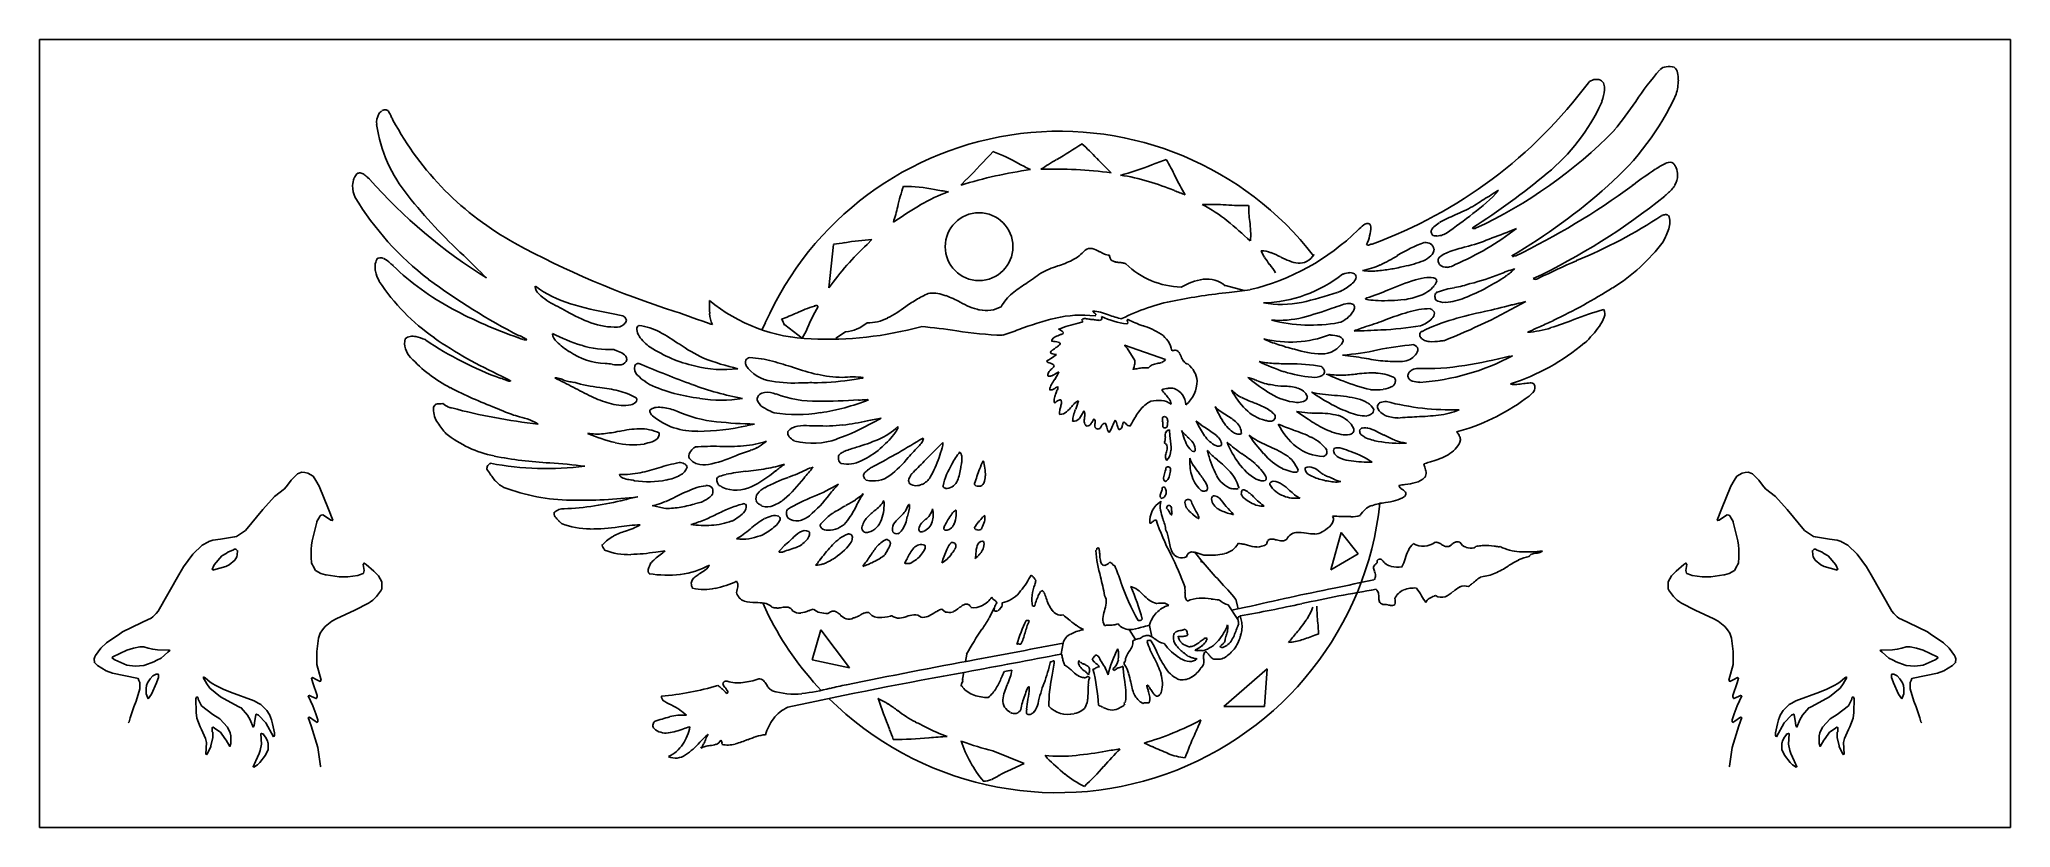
# Model space of a CAD drawing. Extents: x 0 to 10, y 0 to 4.
import ezdxf

# ---------------------------------------------------------------- set-up
doc = ezdxf.new("R2010")
doc.units = 0
doc.header["$MEASUREMENT"] = 0
doc.layers.get('0').update_dxf_attribs({"linetype": 'CONTINUOUS'})

msp = doc.modelspace()

# ---------------------------------------------------------------- linework, layer by layer
at = {"linetype": 'Continuous'}
for p, q in [((10, 4), (0, 4)), ((0, 4), (0, 0)), ((10, 0), (10, 4)), ((6.017, 2.751), (6.112, 2.726)), ((3.683, 2.561), (3.666, 2.53)), ((3.781, 2.551), (3.869, 2.483)), ((3.89, 2.519), (3.869, 2.483)), ((4.089, 2.516), (4.04, 2.484)), ((5.505, 2.449), (5.713, 2.375)), ((5.518, 2.433), (5.558, 2.37)), ((6.604, 1.498), (6.551, 1.308)), ((6.69, 1.389), (6.604, 1.498)), ((5.904, 1.344), (5.862, 1.397)), ((6.551, 1.308), (6.69, 1.389)), ((3.699, 1.077), (3.67, 1.14)), ((4.578, 1.109), (4.596, 1.094)), ((4.82, 1.066), (4.843, 1.116)), ((6.031, 1.131), (6.08, 1.056)), ((6.12, 1.119), (6.048, 1.104)), ((6.069, 1.159), (6.078, 1.123)), ((6.078, 1.123), (6.082, 1.111)), ((3.92, 0.851), (3.964, 1.004)), ((3.964, 1.004), (4.11, 0.811)), ((4.817, 1.063), (4.82, 1.066)), ((5.529, 1.005), (5.561, 0.954)), ((5.631, 1.026), (5.644, 0.968)), ((6.091, 1.074), (6.1, 1.041)), ((5.194, 0.936), (5.184, 0.881)), ((4.11, 0.811), (3.92, 0.851)), ((4.705, 0.88), (4.698, 0.843)), ((6.008, 0.614), (6.229, 0.806)), ((6.229, 0.806), (6.215, 0.614)), ((4.689, 0.788), (4.683, 0.753)), ((6.215, 0.614), (6.008, 0.614)), ((4.837, 0.39), (4.995, 0.325)), ((4.995, 0.325), (4.911, 0.287)), ((5.102, 0.367), (5.113, 0.353)), ((0, 0), (10, 0))]:
    msp.add_line(p, q, dxfattribs=at)
at = {"color": 7, "linetype": 'Continuous'}
for p, q in [((1.674, 3.292), (1.67, 3.295)), ((4.675, 3.26), (4.704, 3.29)), ((8.085, 3.262), (8.08, 3.258)), ((7.105, 3.005), (7.105, 3.005)), ((7.474, 3.032), (7.493, 3.04)), ((4.005, 2.739), (4.029, 2.96)), ((4.223, 2.984), (4.199, 2.959)), ((1.723, 2.774), (1.724, 2.771)), ((6.601, 2.722), (6.585, 2.716)), ((3.399, 2.675), (3.399, 2.669)), ((5.344, 2.622), (5.351, 2.613)), ((3.414, 2.554), (3.407, 2.555)), ((7.679, 2.573), (7.681, 2.573)), ((6.545, 2.5), (6.55, 2.5)), ((7.458, 2.391), (7.473, 2.395)), ((2.344, 2.292), (2.348, 2.29)), ((6.136, 2.279), (6.131, 2.284)), ((2.314, 2.13), (2.354, 2.114)), ((2.811, 2.182), (2.801, 2.187)), ((6.379, 2.158), (6.377, 2.158)), ((6.437, 2.072), (6.377, 2.112)), ((6.377, 2.112), (6.446, 2.104)), ((2.058, 2.005), (2.062, 2)), ((6.734, 2.089), (6.734, 2.088)), ((3.688, 1.961), (3.68, 1.955)), ((3.168, 1.621), (3.108, 1.634)), ((6.209, 1.635), (6.214, 1.631)), ((2.612, 1.6), (2.612, 1.599)), ((4.782, 1.521), (4.781, 1.519)), ((3.666, 1.484), (3.657, 1.481)), ((7.625, 1.403), (7.611, 1.402)), ((5.027, 1.273), (5.031, 1.281)), ((5.667, 1.138), (5.668, 1.138)), ((4.596, 1.094), (4.607, 1.093)), ((5.445, 0.806), (5.452, 0.797)), ((4.895, 0.791), (4.895, 0.791)), ((4.675, 0.439), (4.682, 0.437))]:
    msp.add_line(p, q, dxfattribs=at)
for points in [[(1.428, 0.309), (1.426, 0.312), (1.413, 0.407), (1.378, 0.516), (1.364, 0.558), (1.37, 0.56), (1.399, 0.54), (1.409, 0.534), (1.412, 0.536), (1.412, 0.547), (1.406, 0.568), (1.403, 0.578), (1.387, 0.618), (1.364, 0.668), (1.37, 0.671), (1.38, 0.665), (1.404, 0.655), (1.409, 0.663), (1.409, 0.671), (1.387, 0.734), (1.38, 0.758), (1.385, 0.761), (1.404, 0.752), (1.425, 0.742), (1.43, 0.748), (1.408, 0.827), (1.407, 0.83), (1.407, 0.893), (1.415, 0.961), (1.425, 0.986), (1.436, 1.003), (1.449, 1.02), (1.475, 1.041), (1.484, 1.048), (1.505, 1.059), (1.6, 1.104), (1.67, 1.139), (1.679, 1.146), (1.692, 1.154), (1.71, 1.173), (1.731, 1.2), (1.732, 1.201), (1.737, 1.212), (1.737, 1.247), (1.721, 1.278), (1.697, 1.302), (1.657, 1.336), (1.647, 1.342), (1.642, 1.336), (1.647, 1.305), (1.644, 1.292), (1.642, 1.289), (1.623, 1.282), (1.615, 1.28), (1.565, 1.273), (1.52, 1.273), (1.454, 1.282), (1.451, 1.283), (1.428, 1.289), (1.401, 1.305), (1.388, 1.326), (1.385, 1.333), (1.381, 1.342), (1.379, 1.373), (1.378, 1.413), (1.381, 1.434), (1.384, 1.455), (1.407, 1.55), (1.408, 1.553), (1.418, 1.571), (1.425, 1.582), (1.43, 1.585), (1.438, 1.587), (1.472, 1.565), (1.478, 1.561), (1.486, 1.558), (1.488, 1.561), (1.467, 1.616), (1.419, 1.732), (1.403, 1.761), (1.388, 1.783), (1.362, 1.799), (1.346, 1.802), (1.33, 1.804), (1.327, 1.802), (1.309, 1.796), (1.277, 1.764), (1.259, 1.737), (1.243, 1.719), (1.193, 1.68), (1.134, 1.614), (1.045, 1.508), (1, 1.478), (0.99, 1.475), (0.918, 1.464), (0.879, 1.459), (0.86, 1.452), (0.857, 1.45), (0.826, 1.434), (0.778, 1.387), (0.731, 1.323), (0.708, 1.283), (0.603, 1.099), (0.593, 1.086), (0.575, 1.069), (0.567, 1.062), (0.527, 1.044), (0.517, 1.039), (0.422, 0.993), (0.408, 0.983), (0.341, 0.937), (0.311, 0.911), (0.285, 0.874), (0.281, 0.867), (0.277, 0.856), (0.279, 0.837), (0.295, 0.822), (0.338, 0.796), (0.371, 0.784), (0.495, 0.758), (0.501, 0.756), (0.505, 0.747), (0.507, 0.74), (0.509, 0.737), (0.509, 0.705), (0.49, 0.642), (0.479, 0.613), (0.46, 0.557), (0.456, 0.536), (0.451, 0.531)], [(8.572, 0.309), (8.574, 0.312), (8.587, 0.407), (8.622, 0.516), (8.636, 0.558), (8.63, 0.56), (8.601, 0.54), (8.591, 0.534), (8.588, 0.536), (8.588, 0.547), (8.594, 0.568), (8.597, 0.578), (8.613, 0.618), (8.636, 0.668), (8.63, 0.671), (8.62, 0.665), (8.596, 0.655), (8.591, 0.663), (8.591, 0.671), (8.613, 0.734), (8.62, 0.758), (8.615, 0.761), (8.596, 0.752), (8.575, 0.742), (8.57, 0.748), (8.592, 0.827), (8.593, 0.83), (8.593, 0.893), (8.585, 0.961), (8.575, 0.986), (8.564, 1.003), (8.551, 1.02), (8.525, 1.041), (8.516, 1.048), (8.495, 1.059), (8.4, 1.104), (8.33, 1.139), (8.321, 1.146), (8.308, 1.154), (8.29, 1.173), (8.269, 1.2), (8.268, 1.201), (8.263, 1.212), (8.263, 1.247), (8.279, 1.278), (8.303, 1.302), (8.343, 1.336), (8.353, 1.342), (8.358, 1.336), (8.353, 1.305), (8.356, 1.292), (8.358, 1.289), (8.377, 1.282), (8.385, 1.28), (8.435, 1.273), (8.48, 1.273), (8.546, 1.282), (8.549, 1.283), (8.572, 1.289), (8.599, 1.305), (8.612, 1.326), (8.615, 1.333), (8.619, 1.342), (8.621, 1.373), (8.622, 1.413), (8.619, 1.434), (8.616, 1.455), (8.593, 1.55), (8.592, 1.553), (8.582, 1.571), (8.575, 1.582), (8.57, 1.585), (8.562, 1.587), (8.528, 1.565), (8.522, 1.561), (8.514, 1.558), (8.512, 1.561), (8.533, 1.616), (8.581, 1.732), (8.597, 1.761), (8.612, 1.783), (8.638, 1.799), (8.654, 1.802), (8.67, 1.804), (8.673, 1.802), (8.691, 1.796), (8.723, 1.764), (8.741, 1.737), (8.757, 1.719), (8.807, 1.68), (8.866, 1.614), (8.955, 1.508), (9, 1.478), (9.01, 1.475), (9.082, 1.464), (9.121, 1.459), (9.14, 1.452), (9.143, 1.45), (9.174, 1.434), (9.222, 1.387), (9.269, 1.323), (9.292, 1.283), (9.397, 1.099), (9.407, 1.086), (9.425, 1.069), (9.433, 1.062), (9.473, 1.044), (9.483, 1.039), (9.578, 0.993), (9.592, 0.983), (9.659, 0.937), (9.689, 0.911), (9.715, 0.874), (9.719, 0.867), (9.723, 0.856), (9.721, 0.837), (9.705, 0.822), (9.662, 0.796), (9.629, 0.784), (9.505, 0.758), (9.499, 0.756), (9.495, 0.747), (9.493, 0.74), (9.491, 0.737), (9.491, 0.705), (9.51, 0.642), (9.521, 0.613), (9.54, 0.557), (9.544, 0.536), (9.549, 0.531)], [(0.879, 1.307), (0.877, 1.31), (0.879, 1.318), (0.881, 1.321), (0.887, 1.333), (0.926, 1.379), (0.947, 1.391), (0.956, 1.397), (0.984, 1.41), (0.987, 1.411), (0.989, 1.413), (0.997, 1.413), (1.005, 1.405), (1.004, 1.384), (1.002, 1.374), (0.992, 1.358), (0.963, 1.334), (0.945, 1.325), (0.884, 1.308), (0.879, 1.307)], [(9.121, 1.307), (9.123, 1.31), (9.121, 1.318), (9.119, 1.321), (9.113, 1.333), (9.074, 1.379), (9.053, 1.391), (9.044, 1.397), (9.016, 1.41), (9.013, 1.411), (9.011, 1.413), (9.003, 1.413), (8.995, 1.405), (8.996, 1.384), (8.998, 1.374), (9.008, 1.358), (9.037, 1.334), (9.055, 1.325), (9.116, 1.308), (9.121, 1.307)], [(0.485, 0.819), (0.443, 0.825), (0.383, 0.851), (0.379, 0.853), (0.369, 0.861), (0.372, 0.866), (0.443, 0.9), (0.478, 0.91), (0.509, 0.917), (0.53, 0.917), (0.551, 0.91), (0.575, 0.905), (0.599, 0.902), (0.659, 0.901), (0.662, 0.898), (0.652, 0.89), (0.617, 0.859), (0.596, 0.849), (0.58, 0.841), (0.535, 0.825), (0.53, 0.823), (0.485, 0.819)], [(9.515, 0.819), (9.557, 0.825), (9.617, 0.851), (9.621, 0.853), (9.631, 0.861), (9.628, 0.866), (9.557, 0.9), (9.522, 0.91), (9.491, 0.917), (9.47, 0.917), (9.449, 0.91), (9.425, 0.905), (9.401, 0.902), (9.341, 0.901), (9.338, 0.898), (9.348, 0.89), (9.383, 0.859), (9.404, 0.849), (9.42, 0.841), (9.465, 0.825), (9.47, 0.823), (9.515, 0.819)], [(0.551, 0.653), (0.541, 0.679), (0.542, 0.706), (0.544, 0.721), (0.549, 0.734), (0.562, 0.755), (0.575, 0.771), (0.593, 0.779), (0.601, 0.779), (0.604, 0.777), (0.604, 0.761), (0.601, 0.753), (0.594, 0.734), (0.569, 0.677), (0.551, 0.653)], [(1.187, 0.46), (1.148, 0.531), (1.111, 0.571), (1.1, 0.576), (1.098, 0.573), (1.093, 0.544), (1.089, 0.518), (1.084, 0.51), (1.069, 0.547), (1.055, 0.57), (1.024, 0.608), (1.018, 0.61), (1.008, 0.615), (0.919, 0.664), (0.892, 0.685), (0.865, 0.708), (0.85, 0.73), (0.831, 0.761), (0.834, 0.764), (0.841, 0.76), (0.866, 0.738), (0.879, 0.73), (0.892, 0.722), (0.932, 0.703), (0.969, 0.688), (1.089, 0.644), (1.109, 0.632), (1.124, 0.624), (1.153, 0.595), (1.166, 0.576), (1.167, 0.574), (1.178, 0.547), (1.183, 0.526), (1.193, 0.481), (1.193, 0.468), (1.19, 0.463), (1.187, 0.46)], [(8.813, 0.46), (8.852, 0.531), (8.889, 0.571), (8.9, 0.576), (8.902, 0.573), (8.907, 0.544), (8.911, 0.518), (8.916, 0.51), (8.931, 0.547), (8.945, 0.57), (8.976, 0.608), (8.982, 0.61), (8.992, 0.615), (9.081, 0.664), (9.108, 0.685), (9.135, 0.708), (9.15, 0.73), (9.169, 0.761), (9.166, 0.764), (9.159, 0.76), (9.134, 0.738), (9.121, 0.73), (9.108, 0.722), (9.068, 0.703), (9.031, 0.688), (8.911, 0.644), (8.891, 0.632), (8.876, 0.624), (8.847, 0.595), (8.834, 0.576), (8.833, 0.574), (8.822, 0.547), (8.817, 0.526), (8.807, 0.481), (8.807, 0.468), (8.81, 0.463), (8.813, 0.46)], [(9.449, 0.653), (9.459, 0.679), (9.458, 0.706), (9.456, 0.721), (9.451, 0.734), (9.438, 0.755), (9.425, 0.771), (9.407, 0.779), (9.399, 0.779), (9.396, 0.777), (9.396, 0.761), (9.399, 0.753), (9.406, 0.734), (9.431, 0.677), (9.449, 0.653)], [(0.847, 0.37), (0.844, 0.373), (0.847, 0.431), (0.843, 0.452), (0.822, 0.497), (0.815, 0.512), (0.798, 0.555), (0.796, 0.584), (0.794, 0.655), (0.799, 0.663), (0.805, 0.658), (0.806, 0.652), (0.823, 0.618), (0.879, 0.574), (0.916, 0.552), (0.954, 0.509), (0.967, 0.481), (0.971, 0.465), (0.971, 0.426), (0.966, 0.412), (0.947, 0.444), (0.941, 0.452), (0.918, 0.484), (0.895, 0.5), (0.881, 0.51), (0.876, 0.507), (0.876, 0.486), (0.879, 0.484), (0.879, 0.457), (0.87, 0.415), (0.869, 0.412), (0.854, 0.379), (0.847, 0.37)], [(9.153, 0.37), (9.156, 0.373), (9.153, 0.431), (9.157, 0.452), (9.178, 0.497), (9.185, 0.512), (9.202, 0.555), (9.204, 0.584), (9.206, 0.655), (9.201, 0.663), (9.195, 0.658), (9.194, 0.652), (9.177, 0.618), (9.121, 0.574), (9.084, 0.552), (9.046, 0.509), (9.033, 0.481), (9.029, 0.465), (9.029, 0.426), (9.034, 0.412), (9.053, 0.444), (9.059, 0.452), (9.082, 0.484), (9.105, 0.5), (9.119, 0.51), (9.124, 0.507), (9.124, 0.486), (9.121, 0.484), (9.121, 0.457), (9.13, 0.415), (9.131, 0.412), (9.146, 0.379), (9.153, 0.37)], [(1.087, 0.307), (1.084, 0.309), (1.097, 0.336), (1.098, 0.338), (1.115, 0.376), (1.12, 0.391), (1.127, 0.423), (1.124, 0.476), (1.127, 0.478), (1.132, 0.476), (1.135, 0.476), (1.141, 0.468), (1.147, 0.459), (1.157, 0.441), (1.159, 0.431), (1.161, 0.428), (1.161, 0.397), (1.147, 0.368), (1.119, 0.331), (1.106, 0.319), (1.087, 0.307)], [(8.913, 0.307), (8.916, 0.309), (8.903, 0.336), (8.902, 0.338), (8.885, 0.376), (8.88, 0.391), (8.873, 0.423), (8.876, 0.476), (8.873, 0.478), (8.868, 0.476), (8.865, 0.476), (8.859, 0.468), (8.853, 0.459), (8.843, 0.441), (8.841, 0.431), (8.839, 0.428), (8.839, 0.397), (8.853, 0.368), (8.881, 0.331), (8.894, 0.319), (8.913, 0.307)]]:
    msp.add_lwpolyline(points, dxfattribs=at)
at = {"linetype": 'Continuous'}
msp.add_circle((4.767, 2.948), 0.172, dxfattribs=at)
at = {"color": 7, "linetype": 'Continuous'}
for centre, radius, start, end in [((9.406, 2.818), 1.569, 139.0552, 146.4511), ((8.259, 3.809), 0.053, 96.8466, 134.8817), ((8.267, 3.772), 0.0905, 73.0552, 99.4514), ((8.259, 3.818), 0.0532, 13.5272, 49.2409), ((8.183, 3.798), 0.131, 357.8116, 14.4406), ((5.941, 5.204), 2.388, 290.0846, 323.4075), ((7.898, 3.744), 0.0536, 102.6825, 137.1677), ((7.899, 3.735), 0.0622, 70.2689, 101.9066), ((7.898, 3.758), 0.0419, 20.3969, 58.6972), ((7.701, 3.77), 0.241, 339.7567, 353.8774), ((7.873, 3.751), 0.0673, 355.1164, 19.1302), ((7.055, 4.291), 1.372, 311.1243, 335.4866), ((7.996, 3.806), 0.319, 344.6864, 357.7809), ((1.799, 3.578), 0.0885, 150.0274, 186.8779), ((1.762, 3.598), 0.0468, 121.1082, 149.3038), ((1.754, 3.612), 0.0311, 81.0319, 120.3388), ((1.755, 3.625), 0.0181, 49.5819, 77.7527), ((1.744, 3.612), 0.0351, 33.0391, 49.3865), ((1.638, 3.547), 0.159, 22.8757, 31.8679), ((2.075, 3.738), 0.318, 204.0217, 207.5884), ((7.019, 4.091), 0.995, 309.252, 335.4435), ((8.674, 3.442), 0.786, 161.8199, 162.5354), ((6.688, 4.627), 1.696, 320.0816, 326.2612), ((2.443, 3.675), 0.74, 188.3418, 219.3152), ((3.158, 4.324), 1.549, 208.2477, 241.2126), ((6.268, 5.228), 2.412, 294.9678, 315.5561), ((-0.475, 8.336), 7.231, 315.7494, 317.284), ((4.501, 2.545), 0.948, 60.5123, 69.2283), ((3.995, 5.384), 2.31, 300.307, 304.0745), ((4.528, 2.63), 1.134, 42.5508, 47.8472), ((1.247, 3.427), 0.374, 339.6678, 340.6849), ((1.636, 3.287), 0.0393, 121.4747, 155.7724), ((1.625, 3.301), 0.0217, 70.5932, 116.712), ((1.611, 3.261), 0.0645, 51.7318, 70.596), ((1.445, 3.041), 0.339, 48.3855, 52.747), ((5.342, 1.096), 2.265, 97.9754, 107.1163), ((5.925, 5.143), 2.015, 241.6352, 243.547), ((7.012, 0.269), 3.629, 120.6807, 122.1701), ((5.146, 1.049), 2.293, 82.7009, 91.6588), ((6.199, 4.164), 1.134, 222.5508, 227.8467), ((5.031, 4.93), 1.682, 285.6136, 291.3417), ((5.375, 2.493), 0.825, 72.2998, 82.4268), ((6.972, -0.177), 3.782, 109.3944, 110.574), ((4.674, 2.774), 1.211, 25.9951, 30.6102), ((6.854, 3.836), 1.214, 205.9551, 210.9491), ((5.335, 6.084), 3.604, 302.4646, 309.9473), ((9.265, 1.721), 1.94, 123.3853, 127.4579), ((8.407, 3.024), 0.38, 114.5709, 123.388), ((8.273, 3.327), 0.0492, 79.5328, 120.2186), ((8.264, 3.346), 0.035, 33.2724, 59.0691), ((8.22, 3.314), 0.0899, 22.2816, 34.7746), ((8.218, 3.309), 0.093, 326.5737, 1.3761), ((8.218, 3.31), 0.0927, 0.6968, 24.058), ((1.709, 3.25), 0.121, 157.402, 176.1572), ((1.724, 3.256), 0.135, 179.2388, 205.6379), ((3.652, 5.03), 2.633, 221.3197, 238.3079), ((3.983, 4.895), 2.705, 218.6335, 227.414), ((5.326, 2.929), 0.997, 160.9461, 167.1064), ((4.385, 2.492), 0.762, 78.1586, 90.0717), ((4.895, 2.443), 0.834, 109.8798, 120.7522), ((4.795, 4.629), 1.414, 259.6435, 262.5407), ((4.925, 1.083), 2.306, 68.8047, 72.2887), ((7.37, 7.483), 4.546, 249.2362, 249.9753), ((6.797, 3.776), 0.813, 305.7999, 318.1681), ((9.083, 0.534), 3.181, 122.2786, 123.0895), ((7.453, 3.123), 0.122, 114.3879, 124.5648), ((5.829, 5.666), 3.215, 300.7, 311.452), ((5.85, 6.291), 3.765, 295.7555, 306.3131), ((6.118, 5.854), 3.398, 295.4582, 308.757), ((8.839, 2.591), 0.854, 132.7673, 134.0902), ((8.113, 3.39), 0.226, 310.5293, 324.1729), ((2.866, 3.958), 1.475, 210.9993, 232.823), ((5.681, 1.115), 2.377, 120.6527, 124.5604), ((3.382, 3.377), 0.998, 342.2131, 346.9297), ((5.944, 2.216), 0.947, 85.3214, 92.6432), ((5.562, 2.509), 0.735, 50.8119, 62.6613), ((6.1, 4.159), 1.002, 265.4579, 271.9737), ((6.862, 3.161), 0.727, 180.2799, 186.6867), ((7.463, 2.424), 0.74, 112.2239, 119.1892), ((5.251, 5.683), 3.267, 305.2977, 308.2258), ((6.904, 3.795), 0.74, 292.134, 299.7955), ((5.148, 6.569), 4.023, 301.8727, 303.1158), ((6.848, 5.195), 2.505, 292.2963, 303.5258), ((8.254, 3.06), 0.0513, 95.5882, 115.7881), ((8.25, 3.091), 0.0206, 49.4129, 93.9336), ((8.203, 3.075), 0.0685, 359.349, 27.3516), ((4.703, 1.451), 2.098, 46.6656, 50.8992), ((5.597, 3.006), 0.548, 356.9743, 7.4117), ((5.875, 3.859), 1.16, 283.3124, 314.5389), ((6.793, 2.943), 0.137, 122.6308, 139.528), ((6.741, 3.028), 0.0381, 90.6703, 126.158), ((6.516, 3.059), 0.239, 335.2907, 357.6104), ((6.74, 3.053), 0.0129, 41.5807, 84.9425), ((6.73, 3.046), 0.0248, 8.2327, 38.9912), ((7.108, 3.012), 0.0503, 132.7051, 164.4192), ((7.094, 3.03), 0.0343, 187.7014, 215.1726), ((7.08, 3.021), 0.0185, 217.5853, 255.6062), ((7.175, 2.942), 0.147, 119.8407, 133.6864), ((7.085, 3.042), 0.0394, 256.7159, 276.3844), ((7.07, 3.196), 0.195, 275.5923, 280.3868), ((7.101, 3.054), 0.0497, 275.0661, 290.9179), ((7.066, 3.145), 0.147, 290.9438, 296.2411), ((7.223, 2.823), 0.211, 113.4688, 115.7613), ((6.593, 4.217), 1.482, 293.4255, 307.4027), ((7.278, 3.053), 0.013, 228.5239, 263.6556), ((7.276, 3.067), 0.0269, 269.638, 286.4126), ((7.358, 2.721), 0.328, 102.6916, 102.9675), ((6.431, 5.592), 2.764, 289.5178, 292.1654), ((7.908, 3.155), 0.376, 331.1307, 342.0318), ((8.147, 3.075), 0.124, 342.995, 359.3408), ((-1.652, -1.073), 5.503, 44.5769, 46.2637), ((4.672, 7.141), 4.748, 241.5697, 252.2422), ((5.268, 1.825), 1.559, 133.3058, 144.0955), ((3.688, 5.451), 2.514, 277.7856, 279.1151), ((4.274, 1.917), 1.068, 92.7185, 100.1062), ((5.145, 3.068), 0.211, 296.5568, 319.0667), ((5.332, 2.894), 0.0452, 77.3359, 127.5515), ((5.305, 2.804), 0.139, 58.6195, 74.9277), ((5.496, 3.131), 0.239, 240.4487, 247.1019), ((5.431, 2.977), 0.0725, 246.9662, 268.3924), ((5.466, 2.903), 0.0368, 177.0373, 207.2005), ((6.341, 2.98), 0.152, 200.0036, 214.3638), ((6.191, 2.773), 0.155, 68.6019, 87.345), ((6.043, 2.387), 0.569, 63.5252, 68.9604), ((6.377, 2.972), 0.111, 297.1494, 324.8153), ((6.742, 2.965), 0.0103, 210.4343, 237.8533), ((6.74, 2.962), 0.0063, 239.9562, 274.1194), ((6.739, 2.967), 0.0121, 274.9833, 293.6415), ((6.724, 3.003), 0.051, 293.1033, 298.1072), ((6.766, 2.925), 0.0378, 108.4629, 119.007), ((6.758, 2.95), 0.0113, 73.8175, 108.4698), ((6.307, 3.884), 1.142, 295.6907, 300.6535), ((7.278, 2.276), 0.738, 109.9937, 121.8331), ((6.976, 2.988), 0.12, 292.4285, 313.8407), ((7.032, 2.918), 0.0512, 59.3108, 96.5992), ((7.035, 2.929), 0.0399, 9.8907, 55.4263), ((7.023, 2.939), 0.0523, 314.2107, 356.8892), ((7.188, 2.797), 0.129, 106.8714, 134.6132), ((7.496, 1.952), 1.029, 104.759, 109.6117), ((7.02, 3.795), 0.875, 284.1982, 292.5004), ((7.478, 2.904), 0.00702, 191.7391, 219.4483), ((7.489, 2.876), 0.0257, 104.8418, 112.938), ((7.484, 2.895), 0.00616, 75.0434, 105.7124), ((7.483, 3.539), 0.943, 301.9365, 323.1471), ((1.799, 2.843), 0.0966, 155.3584, 192.1505), ((1.915, 2.873), 0.216, 193.2065, 207.2212), ((1.732, 2.859), 0.0328, 63.9844, 130.3486), ((1.686, 2.769), 0.134, 45.779, 62.9083), ((1.925, 3.026), 0.217, 227.8157, 233.3778), ((2.716, 3.797), 1.32, 225.7563, 241.866), ((4.596, 3.411), 0.768, 302.0555, 309.0233), ((5.304, 2.405), 0.466, 107.2126, 118.7452), ((4.999, 3.372), 0.548, 287.7507, 295.9799), ((5.456, 2.899), 0.0265, 209.6726, 243.1566), ((5.469, 2.925), 0.0552, 243.5554, 260.7719), ((5.497, 3.088), 0.221, 260.2788, 265.0053), ((5.459, 2.652), 0.217, 80.1487, 85.035), ((5.487, 2.813), 0.0535, 62.7335, 80.6821), ((5.803, 3.162), 0.419, 226.0624, 268.499), ((6.189, 3.342), 0.68, 271.8097, 308.2557), ((6.822, 3.298), 0.729, 213.6566, 217.1626), ((5.716, 2.457), 0.661, 32.8904, 37.3177), ((6.564, 3.434), 0.601, 243.6418, 248.3318), ((6.401, 3.021), 0.157, 247.9572, 264.5243), ((6.393, 2.947), 0.0823, 265.021, 295.2457), ((6.443, 3.416), 0.63, 285.3429, 285.8446), ((6.658, 2.675), 0.141, 94.5232, 107.933), ((6.651, 2.779), 0.0375, 45.6115, 95.3258), ((6.652, 2.794), 0.0277, 331.3547, 24.9119), ((6.653, 3.164), 0.342, 279.8251, 295.8072), ((6.755, 3.148), 0.324, 262.3174, 275.128), ((6.704, 3.666), 0.845, 275.396, 280.098), ((7.156, 1.016), 1.843, 98.4636, 99.4837), ((7.166, 1.715), 1.159, 102.2281, 104.0427), ((6.818, 3.392), 0.554, 280.6786, 291.5962), ((7.143, 2.879), 0.0465, 166.8435, 208.2973), ((7.138, 2.897), 0.0537, 228.2636, 276.1256), ((7.129, 2.945), 0.103, 278.2356, 301.1596), ((7.007, 3.788), 1.058, 283.7982, 292.3387), ((7.87, 1.644), 1.253, 107.9583, 111.6046), ((7.353, 2.945), 0.169, 299.9014, 320.2605), ((7.475, 2.901), 0.00318, 221.7492, 263.992), ((7.475, 2.904), 0.00643, 265.5922, 287.8372), ((7.468, 2.927), 0.0297, 286.9294, 292.5069), ((10.101, -2.348), 5.71, 113.7916, 115.9122), ((2.589, 3.337), 1.033, 213.1772, 235.4789), ((3.905, 5.374), 3.232, 233.3225, 242.9322), ((2.855, 3.201), 0.566, 233.1965, 253.5257), ((2.548, 2.744), 0.0329, 172.1156, 214.2148), ((2.617, 2.786), 0.114, 212.3874, 229.864), ((4.629, 2.4), 0.332, 109.6333, 121.6291), ((4.522, 2.496), 0.217, 69.5781, 91.1909), ((5.1, 2.515), 0.256, 130.1209, 149.9563), ((5.341, 2.216), 0.64, 121.8349, 129.3885), ((6.374, -0.443), 3.177, 96.1102, 101.1991), ((5.949, 2.479), 0.307, 98.3238, 120.7341), ((5.924, 2.642), 0.142, 49.5994, 98.1656), ((5.031, 11.089), 8.433, 276.8428, 277.5714), ((6.104, 4.076), 1.442, 281.9616, 289.4603), ((6.462, 3.001), 0.312, 296.3547, 308.589), ((6.608, 2.818), 0.0775, 308.6805, 331.4269), ((6.31, 3.996), 1.375, 287.9497, 292.8551), ((7.461, 1.263), 1.591, 107.5679, 112.8139), ((6.856, 3.119), 0.445, 278.7276, 289.498), ((7.079, 2.462), 0.332, 96.8853, 107.1881), ((6.946, 2.862), 0.172, 289.9273, 318.6315), ((7.053, 2.703), 0.0894, 70.6001, 98.6476), ((7.097, 2.739), 0.0243, 144.8828, 156.2765), ((7.157, 2.697), 0.0967, 142.0012, 145.1713), ((7.104, 2.697), 0.0246, 120.6679, 174.1897), ((7.053, 2.781), 0.0368, 318.3676, 342.6366), ((7.064, 2.77), 0.0251, 18.3668, 42.8973), ((7.073, 2.774), 0.0155, 347.0333, 17.0302), ((7.238, 2.336), 0.408, 98.3138, 111.0213), ((7.113, 3.175), 0.439, 278.6189, 289.3538), ((6.87, 3.616), 0.995, 291.2388, 298.3662), ((6.833, 3.704), 1.09, 297.886, 303.7357), ((7.587, 2.793), 0.0106, 218.7147, 278.0774), ((7.582, 2.828), 0.0462, 277.896, 292.7731), ((7.627, 2.716), 0.0745, 105.7177, 111.0801), ((6.426, 5.213), 2.922, 295.4143, 302.1499), ((3.203, 4.716), 2.36, 241.9715, 250.8898), ((2.809, 3.018), 0.415, 230.269, 244.3413), ((1.481, 0.393), 2.527, 61.7839, 62.9641), ((3.15, 3.463), 0.968, 240.6338, 248.6604), ((3.229, 4.446), 1.866, 253.3508, 259.6487), ((1.831, -2.717), 5.432, 78.0075, 78.7155), ((-3.824, -17.318), 21.147, 70.006, 70.5315), ((3.94, 3.326), 0.846, 230.2881, 268.2889), ((3.974, 2.648), 0.575, 177.8637, 183.9099), ((3.539, 2.615), 0.139, 182.7208, 206.2165), ((3.479, 3.382), 0.851, 289.598, 295.0809), ((4.131, 2.004), 0.673, 107.2123, 115.5813), ((4.616, 2.245), 0.776, 148.9721, 159.2935), ((3.915, 2.716), 0.0705, 283.0811, 286.2411), ((3.945, 2.619), 0.0307, 91.3555, 108.8403), ((3.944, 2.642), 0.00725, 20.6226, 90.0969), ((3.979, 3.213), 0.705, 297.2447, 306.1526), ((5.031, 1.744), 1.102, 121.522, 125.259), ((4.377, 2.113), 0.627, 62.045, 69.3766), ((4.871, 3.022), 0.408, 240.6378, 255.6388), ((4.803, 2.781), 0.157, 257.8967, 298.9021), ((5.287, 2.043), 0.558, 83.2156, 103.6475), ((5.335, 2.447), 0.175, 74.0173, 87.134), ((5.343, 2.593), 0.0214, 51.2321, 67.9069), ((5.351, 2.608), 0.0108, 283.5805, 321.9624), ((5.349, 2.6), 0.0123, 26.4131, 52.8267), ((5.355, 2.604), 0.00463, 328.0874, 26.8638), ((5.212, 2.01), 0.629, 70.3159, 74.2072), ((5.575, 3.005), 0.431, 249.4284, 258.8269), ((5.959, 1.654), 1.04, 101.2243, 116.7048), ((6.3, 3.162), 0.507, 259.8134, 281.7407), ((6.061, 3.965), 1.419, 284.1908, 290.5121), ((7.923, -1.202), 4.073, 108.8301, 109.5862), ((6.653, 2.513), 0.147, 92.6942, 107.6067), ((6.541, 2.694), 0.144, 309.2867, 330.0721), ((6.649, 2.629), 0.0305, 56.2219, 95.399), ((6.625, 2.646), 0.0472, 329.7818, 353.755), ((6.656, 2.643), 0.0152, 352.9521, 49.5682), ((6.729, 2.684), 0.00147, 125.5824, 243.6545), ((6.738, 2.672), 0.0163, 102.3009, 126.1396), ((6.746, 2.717), 0.0392, 242.8475, 264.8172), ((6.797, 3.047), 0.372, 261.591, 269.1012), ((6.809, 3.858), 1.184, 269.1508, 275.5692), ((7.335, 1.297), 1.376, 106.6053, 111.4428), ((7.067, 2.198), 0.436, 91.5455, 106.7074), ((7.039, 2.591), 0.0454, 44.571, 69.5665), ((7.038, 2.613), 0.0396, 312.3114, 356.6897), ((7.057, 2.609), 0.0201, 3.8923, 43.6718), ((7.131, 2.698), 0.0516, 178.2755, 199.3904), ((6.694, 2.568), 0.404, 15.8458, 16.0967), ((7.125, 2.736), 0.0707, 233.7449, 277.3128), ((5.927, 5.506), 3.263, 291.5451, 299.6519), ((7.11, 2.974), 0.31, 274.4617, 292.8348), ((7.873, 0.116), 2.561, 102.2331, 105.8949), ((6.538, 6.189), 3.657, 282.5045, 284.728), ((7.634, 2.002), 0.671, 102.0707, 104.2988), ((7.39, 3.166), 0.518, 281.4758, 287.0022), ((8.266, 1.389), 1.283, 104.8698, 112.0693), ((7.892, 2.608), 0.0494, 339.2978, 24.8251), ((3.082, 3.477), 1.082, 243.6809, 252.0857), ((2.661, 2.511), 0.0582, 184.3318, 231.5527), ((2.919, 2.877), 0.337, 248.9868, 272.4592), ((2.927, 2.597), 0.0576, 276.1779, 321.2772), ((2.949, 2.569), 0.0297, 20.0617, 69.369), ((2.956, 2.575), 0.0217, 319.7845, 11.4323), ((3.049, 2.531), 0.0193, 112.2249, 189.6908), ((3.107, 2.539), 0.0779, 188.5416, 214.3609), ((3.006, 2.25), 0.3, 61.6695, 83.0051), ((2.689, 1.664), 0.966, 54.8926, 61.6699), ((3.667, 2.508), 0.121, 20.454, 36.4442), ((3.998, 4.262), 1.784, 267.3179, 285.4034), ((4.066, 2.725), 0.211, 276.406, 309.2592), ((4.204, 2.777), 0.215, 268.6519, 297.1745), ((4.276, 0.012), 2.538, 81.4194, 85.5614), ((4.958, 4.425), 1.928, 260.9237, 267.8762), ((3.732, 5.956), 3.645, 288.4765, 289.8378), ((5.544, 1.01), 1.623, 103.8444, 110.7686), ((5.437, 1.858), 0.722, 103.3886, 111.7407), ((5.135, 2.439), 0.0968, 55.0906, 68.8603), ((5.125, 2.639), 0.148, 288.9835, 294.8333), ((5.183, 2.516), 0.013, 289.3655, 331.7411), ((5.182, 2.506), 0.0145, 31.3428, 54.3151), ((5.19, 2.512), 0.00452, 343.4932, 31.1481), ((4.501, 5.49), 3.029, 284.7115, 285.1733), ((5.295, 2.576), 0.00585, 108.9651, 152.8652), ((5.295, 2.577), 0.00632, 159.5779, 203.7942), ((5.314, 2.584), 0.0261, 201.9437, 219.7811), ((5.3, 2.562), 0.0207, 93.0559, 110.5546), ((5.303, 2.483), 0.1, 81.9525, 92.622), ((5.242, 1.986), 0.6, 80.5508, 82.7855), ((5.439, 3.167), 0.596, 260.5491, 262.7888), ((5.377, 2.672), 0.0977, 261.9274, 272.753), ((5.378, 2.586), 0.0122, 287.3471, 344.1948), ((5.375, 2.586), 0.0155, 347.3893, 29.3658), ((5.584, 3.02), 0.469, 245.3413, 261.7107), ((5.513, 2.564), 0.00894, 294.3562, 323.4365), ((5.522, 2.575), 0.00371, 134.2753, 175.76), ((5.527, 2.575), 0.00856, 176.6489, 196.7177), ((5.558, 2.584), 0.0407, 195.8467, 200.803), ((5.524, 2.573), 0.00697, 100.9992, 131.2239), ((5.478, 2.554), 0.0439, 15.6952, 20.7756), ((5.515, 2.562), 0.00632, 325.5937, 358.0205), ((5.509, 2.562), 0.012, 358.5163, 16.0876), ((5.756, 3.02), 0.499, 242.1198, 251.4083), ((5.474, 2.163), 0.404, 57.6544, 72.3403), ((5.619, 2.398), 0.128, 9.944, 56.3241), ((6.288, 3.073), 0.499, 265.6156, 283.9958), ((6.45, 3.357), 0.807, 255.6582, 280.1177), ((6.577, 2.641), 0.0793, 280.3128, 313.4432), ((6.975, 1.779), 0.802, 107.4465, 112.4181), ((6.539, 7.373), 4.855, 271.5374, 273.1492), ((6.345, 3.821), 1.335, 287.0073, 291.4124), ((6.759, 3.937), 1.412, 271.9196, 280.0918), ((7.026, 2.499), 0.0236, 165.3239, 190.2323), ((7.027, 2.5), 0.024, 142.8694, 166.6832), ((6.96, 2.684), 0.145, 288.5196, 316.0279), ((7.016, 2.508), 0.0105, 100.1363, 145.1143), ((7.441, 1.647), 0.97, 106.134, 116.0944), ((10.494, -3.904), 7.061, 114.0641, 114.6398), ((7.51, 3.04), 0.528, 274.2788, 287.3941), ((4.738, 8.985), 7.055, 294.0637, 294.6405), ((7.169, 4.134), 1.673, 287.3539, 291.5661), ((7.379, 2.939), 0.665, 313.7977, 323.7073), ((7.778, 2.645), 0.169, 323.913, 341.1459), ((1.932, 2.456), 0.0797, 161.8166, 199.2069), ((1.888, 2.445), 0.0481, 98.4272, 131.8381), ((1.994, 2.482), 0.147, 200.8541, 220.8849), ((1.893, 2.41), 0.0833, 78.6999, 98.1884), ((1.865, 2.283), 0.214, 64.5319, 77.991), ((2.269, 3.179), 0.769, 246.0467, 246.2914), ((2.93, 3.905), 1.729, 235.8534, 250.0779), ((3.343, 4.449), 2.378, 235.6895, 245.1526), ((2.493, 2.621), 0.149, 244.8423, 255.0889), ((2.556, 2.733), 0.265, 242.839, 246.4976), ((2.343, 2.244), 0.267, 62.8938, 66.4828), ((2.473, 2.54), 0.0654, 254.3995, 264.0975), ((2.449, 2.45), 0.036, 53.6044, 62.9103), ((2.468, 2.482), 0.00717, 256.0178, 304.548), ((2.468, 2.476), 0.00375, 12.6564, 60.8631), ((2.863, 2.702), 0.336, 224.7964, 238.7961), ((2.892, 2.722), 0.368, 236.4513, 266.6609), ((2.888, 2.884), 0.458, 252.3933, 273.2199), ((3.015, 2.651), 0.246, 245.6377, 249.6883), ((2.885, 2.286), 0.141, 56.9637, 71.4357), ((2.938, 2.369), 0.0432, 8.7162, 56.1838), ((3.195, 2.589), 0.179, 211.8289, 237.6184), ((3.47, 3), 0.673, 236.5647, 257.4781), ((3.699, 3.085), 0.776, 234.2474, 244.8298), ((5.15, 2.403), 0.0232, 122.6438, 154.0973), ((5.134, 2.412), 0.00446, 161.0027, 215.094), ((5.138, 2.416), 0.0108, 218.9734, 250.7851), ((5.064, 2.508), 0.144, 297.7774, 312.1378), ((5.163, 2.491), 0.0899, 251.5658, 268.4428), ((5.153, 2.469), 0.0177, 143.8747, 180.97), ((5.132, 2.33), 0.138, 74.4026, 88.6593), ((5.271, 2.243), 0.223, 121.847, 126.6062), ((5.165, 2.46), 0.0323, 121.3511, 143.0734), ((5.214, 2.373), 0.132, 108.0609, 120.1514), ((5.043, 2.611), 0.209, 301.7073, 307.2234), ((5.165, 2.446), 0.0177, 48.1637, 73.851), ((5.159, 2.462), 0.0201, 302.0367, 340.7312), ((5.173, 2.456), 0.00515, 352.2106, 47.3156), ((5.535, 2.459), 0.0306, 197.9338, 236.9931), ((5.76, 2.38), 0.0423, 84.4061, 110.2387), ((5.761, 2.399), 0.0237, 48.3637, 82.6242), ((5.748, 2.386), 0.042, 27.4127, 47.1898), ((5.633, 2.324), 0.173, 22.5649, 27.9313), ((6.345, 3.035), 0.571, 256.4567, 290.5302), ((6.378, 2.808), 0.368, 243.0748, 255.1151), ((6.088, 1.787), 0.693, 70.1706, 73.663), ((6.039, 1.24), 1.232, 74.5321, 76.6322), ((6.517, 2.89), 0.486, 252.0808, 268.4556), ((6.506, 2.527), 0.123, 268.8428, 331.4137), ((6.547, 2.329), 0.17, 74.749, 88.9566), ((6.581, 2.457), 0.0379, 45.9463, 73.4288), ((6.59, 2.468), 0.0241, 0.7795, 43.6408), ((6.515, 3.678), 1.284, 274.2983, 282.3947), ((7.076, 1.118), 1.337, 94.4651, 102.3312), ((6.965, 2.423), 0.0284, 9.9152, 75.6902), ((6.952, 2.428), 0.0408, 316.5876, 0.5387), ((7.016, 2.497), 0.0129, 189.4042, 231.5792), ((7.045, 2.515), 0.0465, 217.0639, 246.8849), ((7.057, 2.544), 0.0781, 247.2942, 265.7955), ((7.065, 2.737), 0.271, 267.0636, 278.5857), ((7.169, 1.951), 0.522, 94.7964, 97.0659), ((7.119, 3.32), 1.122, 287.816, 309.9275), ((2.427, 2.888), 0.74, 222.7188, 242.4021), ((2.865, 2.103), 0.252, 80.5343, 88.7204), ((2.936, 2.494), 0.146, 258.5359, 276.2426), ((2.946, 2.385), 0.0362, 279.03, 344.4381), ((3.073, 2.332), 0.054, 168.4472, 222.4498), ((3.044, 2.332), 0.0266, 133.7627, 154.6011), ((3.036, 2.34), 0.0144, 102.6017, 132.707), ((3.037, 2.333), 0.022, 80.3514, 101.188), ((3.03, 2.287), 0.0686, 72.5474, 80.8171), ((5.066, 7.063), 5.124, 246.8318, 249.9614), ((3.471, 2.903), 0.579, 255.2972, 277.1137), ((3.843, 3.608), 1.314, 248.8495, 256.8026), ((3.608, 2.36), 0.0268, 154.1424, 209.6023), ((3.605, 2.361), 0.0241, 92.4403, 152.4761), ((3.737, 2.446), 0.182, 213.0411, 263.2928), ((3.563, 1.763), 0.624, 75.5793, 86.227), ((3.292, 0.724), 1.697, 71.6641, 75.4466), ((4.307, 3.772), 1.516, 251.5107, 256.2097), ((4.078, 2.85), 0.565, 256.4182, 269.5016), ((5.218, 2.221), 0.182, 118.4193, 126.6379), ((5.124, 2.377), 0.0179, 213.5969, 248.4812), ((5.143, 2.294), 0.028, 145.9641, 167.5895), ((5.148, 2.433), 0.0788, 247.3104, 256.1745), ((5.22, 2.239), 0.123, 133.2736, 144.8377), ((5.101, 2.248), 0.112, 71.309, 75.3491), ((5.042, 2.425), 0.135, 314.0275, 320.5627), ((5.129, 2.33), 0.0247, 56.0954, 71.9447), ((5.042, 2.509), 0.235, 295.1484, 303.2625), ((5.138, 2.343), 0.00937, 20.4766, 56.3323), ((5.136, 2.343), 0.0114, 341.7149, 16.8435), ((5.077, 2.346), 0.1, 328.6999, 340.4387), ((5.483, 2.36), 0.0738, 332.1898, 350.8489), ((5.502, 2.689), 0.366, 277.1218, 281.2116), ((5.367, 2.377), 0.191, 351.215, 358.0241), ((5.627, 2.069), 0.266, 96.0944, 101.5258), ((5.609, 2.222), 0.112, 81.8244, 95.5187), ((5.661, 2.309), 0.0425, 111.4262, 146.8092), ((5.687, 2.237), 0.119, 98.0833, 110.3384), ((5.652, 2.478), 0.124, 278.2642, 289.4559), ((5.679, 2.401), 0.0427, 290.2125, 323.3622), ((5.903, 2.434), 0.119, 201.3156, 214.2724), ((5.837, 2.389), 0.0386, 214.9723, 255.4886), ((5.752, 2.255), 0.122, 5.4745, 52.0789), ((6.673, 3.369), 1.115, 244.2156, 251.2589), ((6.287, 2.862), 0.507, 258.6801, 266.9553), ((6.368, 4.264), 1.911, 266.7662, 269.1421), ((6.499, 2.865), 0.581, 251.5114, 265.6291), ((6.349, 1.455), 0.899, 80.0115, 90.5948), ((6.46, 2.294), 0.0641, 28.228, 45.3646), ((6.497, 2.314), 0.0223, 296.6943, 354.5447), ((6.494, 2.312), 0.0257, 359.2964, 28.5915), ((7.038, 3.416), 1.225, 245.4287, 249.6427), ((6.595, 2.67), 0.374, 259.8533, 272.1436), ((6.569, 3.288), 0.993, 272.2876, 276.6963), ((6.454, 0.91), 1.496, 79.7576, 83.9672), ((6.77, 1.645), 0.663, 89.1995, 97.4035), ((6.992, 3.9), 1.542, 259.8341, 263.4402), ((6.775, 2.09), 0.217, 64.1313, 88.8333), ((6.878, 2.923), 0.558, 263.578, 273.7802), ((6.909, 2.459), 0.0939, 273.656, 320.5089), ((6.971, 2.293), 0.0281, 147.745, 184.008), ((6.982, 2.285), 0.0414, 123.2684, 147.1806), ((6.989, 2.276), 0.0533, 93.0895, 124.9804), ((7.03, 3.548), 1.219, 267.9731, 279.5208), ((6.926, 3.413), 1.156, 273.8529, 298.2309), ((6.682, 5.636), 3.336, 279.4838, 283.4613), ((3.081, 4.156), 2.166, 242.6058, 249.2717), ((2.17, 1.798), 0.512, 69.1049, 70.4596), ((1.957, 1.472), 0.906, 62.501, 64.4477), ((2.498, 2.65), 0.401, 248.7224, 252.4172), ((2.309, 2.148), 0.144, 57.7453, 62.6289), ((2.393, 2.318), 0.053, 252.1528, 262.2738), ((2.375, 2.251), 0.0222, 48.3266, 57.9144), ((2.387, 2.273), 0.00815, 262.1559, 281.7588), ((2.389, 2.267), 0.00154, 356.8898, 60.3939), ((2.389, 2.267), 0.00144, 277.8689, 345.4986), ((2.619, 2.239), 0.0432, 72.8091, 95.9716), ((-0.558, -4.056), 7.088, 62.5609, 63.407), ((2.534, 1.905), 0.388, 71.558, 75.3417), ((2.831, 2.804), 0.56, 251.8023, 254.7906), ((2.726, 2.416), 0.157, 254.484, 264.7729), ((5.975, 8.528), 7.091, 242.5616, 243.4068), ((2.928, 3.003), 0.774, 253.7976, 263.6732), ((2.719, 1.233), 1.008, 77.4557, 82.9534), ((2.875, 1.929), 0.294, 59.6165, 77.5993), ((3.177, 2.429), 0.195, 223.0001, 238.2546), ((2.898, 1.998), 0.318, 51.783, 56.4783), ((3.448, 3.037), 0.864, 245.8859, 263.441), ((3.854, 3.709), 1.558, 249.5975, 259.3974), ((3.684, 2.16), 0.0484, 96.1763, 129.8994), ((3.692, 2.092), 0.117, 67.5421, 96.6686), ((3.83, 2.984), 0.728, 260.9785, 273.1792), ((3.936, 2.72), 0.556, 249.0242, 271.276), ((3.913, 0.873), 1.385, 88.5883, 91.7622), ((3.901, 3.907), 1.65, 271.5867, 278.0885), ((4.124, 1.704), 0.583, 84.5265, 95.0157), ((4.068, 2.791), 0.521, 277.2629, 281.3229), ((4.161, 2.33), 0.0507, 280.6319, 291.0646), ((4.179, 2.283), 0.00108, 70.7719, 248.181), ((5.13, 2.297), 0.0144, 168.3267, 206.6885), ((5.121, 2.318), 0.0279, 261.9697, 285.8359), ((5.201, 2.212), 0.0764, 150.7578, 172.2865), ((5.131, 2.248), 0.0269, 256.9151, 292.0761), ((5.108, 2.371), 0.0826, 284.6168, 294.8991), ((5.39, 2.109), 0.291, 145.1924, 151.2602), ((5.112, 2.292), 0.0742, 293.017, 305.2063), ((5.275, 2.149), 0.13, 154.5605, 165.8503), ((4.833, 2.492), 0.385, 325.6545, 328.9824), ((5.198, 2.17), 0.0744, 114.6692, 124.9911), ((4.998, 2.278), 0.175, 335.4729, 341.2013), ((5.117, 2.238), 0.0503, 341.0308, 359.974), ((5.728, 2.14), 0.0891, 90.9422, 112.5852), ((5.859, 2.336), 0.201, 214.4458, 223.1309), ((5.733, 2.016), 0.214, 83.3844, 91.7381), ((5.724, 2.142), 0.0923, 2.049, 68.908), ((5.703, 2.273), 0.171, 311.6885, 357.9527), ((6.401, 2.404), 0.398, 207.4559, 224.8802), ((6.181, 2.346), 0.183, 223.3523, 243.4218), ((6.107, 2.15), 0.136, 69.5971, 79.8654), ((6.723, 2.992), 0.923, 230.5453, 238.9707), ((5.982, 1.811), 0.497, 66.723, 69.752), ((6.345, 2.648), 0.415, 246.3787, 251.7871), ((6.263, 2.4), 0.153, 251.9089, 267.2842), ((6.41, 2.476), 0.32, 239.3587, 264.0335), ((6.326, 2.636), 0.396, 259.7051, 267.853), ((6.305, 1.936), 0.305, 75.1275, 88.8739), ((6.365, 2.159), 0.0733, 22.9401, 75.1918), ((6.467, 2.373), 0.0886, 262.148, 297.1801), ((6.551, 2.559), 0.362, 254.4886, 263.3815), ((6.979, 2.943), 0.901, 234.411, 241.9504), ((6.975, 3.168), 0.971, 248.0351, 256.7349), ((6.776, 2.504), 0.283, 265.2584, 278.4523), ((6.799, 2.369), 0.145, 277.2028, 297.7732), ((6.848, 2.265), 0.0305, 306.6692, 357.2328), ((6.852, 2.266), 0.0274, 355.8275, 48.1433), ((6.97, 2.294), 0.0278, 186.8096, 223.9613), ((6.977, 2.302), 0.0383, 225.8248, 252.0443), ((7.006, 2.407), 0.147, 253.7336, 269.0069), ((7.487, 2.343), 0.095, 255.2049, 274.8768), ((7.467, 2.64), 0.392, 274.053, 279.2335), ((7.576, 1.985), 0.272, 92.9231, 99.6926), ((7.472, 2.294), 0.135, 298.9601, 319.9044), ((7.564, 2.207), 0.0496, 78.2222, 92.2659), ((7.571, 2.239), 0.0166, 46.7936, 79.1887), ((7.537, 2.239), 0.0504, 320.7201, 347.44), ((7.552, 2.235), 0.0344, 349.0636, 28.7379), ((2.119, 2.123), 0.12, 174.8387, 211.4074), ((2.035, 2.116), 0.0393, 136.0024, 152.8857), ((2.022, 2.128), 0.0222, 112.9492, 135.4604), ((2.028, 2.108), 0.0432, 86.8374, 108.8283), ((2.031, 2.231), 0.0805, 269.0988, 281.1498), ((2.197, 2.357), 0.254, 233.7263, 241.2854), ((2.096, 2.173), 0.0439, 241.1094, 263.5991), ((2.847, 4.969), 2.938, 255.1053, 263.8146), ((2.545, 2.534), 0.462, 245.5784, 256.3309), ((3.082, 2.808), 0.682, 246.6219, 254.7113), ((2.962, 2.366), 0.224, 254.5875, 279.7974), ((2.992, 2.193), 0.0476, 279.7887, 314.1876), ((3.014, 2.17), 0.0167, 1.5514, 54.1633), ((3.013, 2.172), 0.0181, 312.7042, 354.6614), ((3.109, 2.113), 0.0127, 126.9392, 206.6547), ((3.151, 2.133), 0.0592, 206.1997, 223.9924), ((3.134, 2.075), 0.0577, 94.9379, 124.4001), ((3.144, 1.992), 0.141, 81.7227, 95.9276), ((3.122, 1.839), 0.296, 67.9904, 81.7647), ((3.502, 2.712), 0.656, 245.7804, 264.192), ((3.458, 2.862), 0.693, 261.0078, 279.0876), ((3.677, 2.172), 0.0355, 133.4743, 182.0545), ((3.71, 2.194), 0.0724, 199.2862, 236.0429), ((3.8, 2.329), 0.234, 236.2457, 247.6532), ((3.485, 1.604), 0.556, 64.2026, 66.0494), ((3.841, 2.842), 0.746, 261.1576, 279.3624), ((3.985, 4.491), 2.327, 269.0952, 274.2079), ((3.806, 3.175), 1.081, 278.3527, 291.7019), ((4.272, 0.461), 1.712, 92.6901, 93.8917), ((4.199, 2.03), 0.141, 88.7613, 92.7881), ((4.202, 2.166), 0.00583, 59.8772, 98.2337), ((5.194, 2.17), 0.0461, 166.6102, 199.4584), ((5.208, 2.09), 0.0865, 112.675, 131.4725), ((5.178, 2.16), 0.0107, 76.7591, 111.4869), ((5.227, 2.103), 0.052, 170.9794, 180.3013), ((5.19, 2.103), 0.015, 178.9427, 202.9549), ((5.427, 2.069), 0.255, 165.8181, 170.5741), ((5.174, 2.154), 0.0576, 272.2291, 309.589), ((4.928, 2.195), 0.26, 345.8462, 350.4808), ((5.179, 2.165), 0.00553, 21.3248, 71.9294), ((5.156, 2.159), 0.0292, 347.0352, 16.0701), ((5.086, 2.261), 0.196, 309.5648, 320.7751), ((5.435, 1.97), 0.259, 134.4739, 139.8365), ((5.671, 1.958), 0.446, 158.34, 162.5476), ((5.295, 2.114), 0.0577, 114.3325, 135.1982), ((4.949, 2.249), 0.333, 337.7179, 345.6431), ((5.162, 2.168), 0.146, 321.3916, 337.0347), ((6.004, 1.773), 0.784, 154.0879, 154.5133), ((5.265, 2.096), 0.0386, 1.4955, 30.559), ((5.95, 1.844), 0.458, 143.51, 152.5294), ((5.705, 2.026), 0.153, 115.635, 143.5949), ((5.679, 1.983), 0.185, 85.7773, 102.5419), ((5.685, 2.071), 0.0965, 54.0822, 85.4808), ((5.568, 2.063), 0.198, 34.7503, 43.1109), ((5.677, 2.139), 0.0656, 9.2471, 34.4505), ((6.347, 2.293), 0.413, 202.2015, 213.1783), ((6.06, 2.214), 0.123, 218.7791, 235.133), ((6.251, 2.484), 0.453, 234.8325, 239.5833), ((6.345, 2.675), 0.55, 243.5352, 250.1865), ((6.263, 2.262), 0.2, 224.0751, 257.4384), ((5.976, 1.652), 0.537, 63.4082, 70.2239), ((6.139, 1.977), 0.174, 42.4382, 63.3143), ((6.383, 2.267), 0.109, 267.7891, 285.8172), ((6.405, 2.188), 0.0272, 286.0691, 358.9448), ((6.495, 3.26), 1.157, 267.5672, 269.3857), ((6.495, 1.72), 0.383, 75.9343, 91.8702), ((6.679, 3.607), 1.418, 263.1353, 265.6213), ((6.876, 2.735), 0.669, 241.3944, 249.8065), ((6.536, 1.524), 0.67, 76.7762, 87.0466), ((6.745, 2.366), 0.278, 248.8671, 267.7325), ((6.647, 2.012), 0.169, 57.9961, 75.5275), ((6.687, 2.076), 0.0942, 28.5668, 57.6786), ((6.743, 2.121), 0.0261, 302.9345, 0.735), ((6.817, 2.135), 0.0286, 157.8254, 196.8674), ((6.867, 2.173), 0.0904, 210.9624, 244.1276), ((6.812, 2.136), 0.0234, 115.5165, 153.9126), ((6.829, 2.094), 0.0682, 86.0448, 113.4733), ((7.163, 3.427), 1.307, 255.3942, 271.7185), ((7.054, 2.47), 0.38, 276.618, 292.9911), ((6.921, 3.012), 1.039, 284.9694, 306.417), ((2.321, 2.242), 0.354, 210.6697, 221.9468), ((2.413, 2.433), 0.557, 230.9834, 259.0106), ((2.26, 1.42), 0.688, 70.6833, 75.2514), ((2.44, 1.927), 0.15, 53.3331, 71.4168), ((2.832, 2.28), 0.283, 259.7484, 276.098), ((3.109, 2.748), 0.816, 246.2959, 256.6948), ((2.772, 2.832), 0.838, 276.1763, 281.6578), ((3.073, 1.411), 0.614, 92.7715, 102.3828), ((3.051, 1.811), 0.213, 64.0606, 92.2063), ((2.916, 1.924), 0.255, 40.4841, 41.1437), ((3.329, 2.353), 0.342, 230.3548, 271.9767), ((3.11, 1.998), 0.0349, 300.0415, 8.4676), ((3.319, 3.278), 1.268, 270.9823, 282.3958), ((3.646, 3.946), 1.898, 263.6233, 269.4685), ((4.73, -4.028), 6.175, 100.2781, 100.6326), ((3.822, 2.002), 0.026, 162.9172, 225.5882), ((3.858, 1.958), 0.0802, 98.4651, 140.0728), ((3.886, 1.761), 0.279, 85.7512, 98.1366), ((3.931, 2.56), 0.521, 267.2901, 270.926), ((3.989, 2.727), 0.689, 265.9299, 277.2703), ((3.671, 3.044), 1.135, 289.257, 299.6573), ((3.857, 3.706), 1.678, 277.4999, 281.8046), ((4.699, -0.414), 2.528, 99.7607, 101.3918), ((5.685, -0.644), 3.067, 117.4533, 118.2467), ((4.142, 2.25), 0.302, 292.1768, 314.901), ((4.193, 2.108), 0.181, 321.2504, 331.3632), ((4.34, 2.031), 0.0157, 320.7434, 15.2098), ((5.362, 2.055), 0.121, 162.2885, 176.7018), ((5.245, 2.101), 0.0393, 263.7496, 321.4192), ((5.38, 2.064), 0.0792, 168.7688, 183.7107), ((5.336, 2.063), 0.0357, 186.1725, 223.0108), ((5.208, 2.097), 0.0954, 349.4904, 0.4288), ((5.315, 2.059), 0.0211, 256.0255, 314.952), ((5.279, 2.09), 0.0689, 317.4635, 335.3814), ((5.421, 2.023), 0.0881, 144.5496, 153.9379), ((5.343, 2.063), 0.0127, 5.788, 61.5275), ((5.411, 2.041), 0.0569, 169.8635, 184.0115), ((5.306, 2.06), 0.0505, 349.5227, 4.7353), ((5.371, 2.038), 0.0166, 184.7799, 232.1918), ((5.372, 2.048), 0.0252, 243.5127, 267.0443), ((5.371, 2.035), 0.0123, 268.3023, 302.5444), ((5.367, 2.04), 0.0189, 304.2091, 325.9005), ((5.321, 2.072), 0.0751, 325.4259, 331.4456), ((5.431, 2.014), 0.0493, 137.5688, 153.0325), ((5.407, 2.035), 0.0178, 90.643, 135.7282), ((5.371, 2.029), 0.0426, 18.1845, 33.1653), ((5.293, 2.004), 0.125, 13.0296, 18.0875), ((5.513, 2.054), 0.101, 192.5471, 200.5506), ((5.454, 2.032), 0.0376, 201.0266, 223.3347), ((5.273, 2.106), 0.184, 326.8805, 338.4702), ((5.655, 1.953), 0.228, 149.9372, 157.8239), ((5.429, 2.043), 0.0373, 19.6179, 40.8965), ((5.365, 2.021), 0.105, 11.9224, 19.298), ((5.59, 2.069), 0.125, 192.2779, 197.52), ((5.512, 2.044), 0.0426, 197.623, 213.1511), ((5.477, 2.034), 0.0133, 264.8708, 330.6924), ((5.439, 2.054), 0.0568, 331.8674, 348.6165), ((5.611, 2.015), 0.12, 162.1417, 166.2531), ((5.523, 2.043), 0.0278, 147.0264, 162.7005), ((5.495, 2.042), 0.0171, 47.1483, 73.2497), ((5.466, 2.011), 0.0594, 39.4177, 47.2882), ((5.542, 2.071), 0.0371, 217.3964, 236.6107), ((5.529, 2.054), 0.0157, 240.8137, 290.9518), ((4.347, 2.713), 1.365, 330.4403, 331.2244), ((5.73, 2.073), 0.0326, 168.2657, 182.7194), ((5.639, 2.07), 0.0582, 355.0874, 1.0168), ((5.684, 2.057), 0.015, 0.6323, 32.7636), ((5.705, 2.078), 0.00711, 110.0358, 168.1195), ((5.631, 2.055), 0.0685, 353.8513, 1.8543), ((5.789, 2.039), 0.0902, 174.4741, 178.9068), ((5.719, 2.04), 0.0202, 178.2329, 195.5342), ((5.707, 2.037), 0.00814, 195.6112, 233.3055), ((5.708, 2.073), 0.0127, 29.8352, 116.2566), ((5.709, 2.04), 0.0115, 236.8209, 270.2697), ((5.709, 2.044), 0.0152, 267.839, 299.1144), ((5.784, 1.985), 0.0728, 162.6682, 181.2364), ((5.733, 2), 0.0187, 91.549, 159.4091), ((5.711, 2.039), 0.0106, 301.8544, 337.1278), ((5.683, 2.059), 0.0415, 4.8817, 29.9757), ((5.7, 2.044), 0.0227, 337.5049, 355.2398), ((5.633, 2.05), 0.0899, 354.7039, 359.5749), ((5.744, 2.055), 0.0204, 159.1248, 175.8641), ((5.814, 2.049), 0.0914, 175.2099, 179.497), ((6.112, 2.038), 0.38, 182.9064, 189.227), ((5.895, 2.086), 0.123, 215.3076, 224.8896), ((5.341, 1.85), 0.483, 16.8558, 20.0075), ((6.333, 2.281), 0.513, 204.9926, 213.582), ((6.014, 2.222), 0.215, 227.3657, 235.7491), ((6.386, 2.762), 0.871, 235.4771, 237.7655), ((5.74, 1.717), 0.357, 48.3195, 59.4789), ((6.208, 2.199), 0.246, 212.4504, 231.0435), ((5.896, 1.864), 0.261, 47.2607, 61.2103), ((6.086, 2.049), 0.0522, 231.5126, 255.0192), ((6.018, 1.998), 0.0798, 1.2465, 46.2702), ((6.25, 2.161), 0.0991, 252.3643, 263.4506), ((6.244, 2.105), 0.0425, 262.3107, 285.5653), ((6.251, 2.081), 0.0171, 285.5758, 335.5023), ((6.236, 2.085), 0.0329, 340.4034, 17.0491), ((6.558, 2.636), 0.648, 245.1102, 252.222), ((6.594, 2.201), 0.345, 206.4048, 230.9847), ((6.171, 1.417), 0.63, 63.3419, 72.4743), ((6.855, 2.678), 0.736, 235.3614, 242.537), ((6.667, 2.318), 0.329, 242.7235, 258.9871), ((6.554, 1.972), 0.125, 24.4269, 74.0852), ((6.642, 2.025), 0.0303, 281.1759, 317.4982), ((6.648, 2.017), 0.0206, 323.4376, 19.0963), ((6.715, 2.011), 0.0174, 99.5038, 174.8562), ((6.719, 2.01), 0.0209, 173.5683, 224.637), ((6.725, 1.954), 0.0745, 81.9378, 99.7431), ((6.71, 2.174), 0.0886, 286.1095, 302.5435), ((6.76, 2.294), 0.267, 264.703, 265.5796), ((6.671, 1.778), 0.259, 64.8455, 74.671), ((6.463, 1.337), 0.746, 61.4272, 64.7867), ((6.892, 2.249), 0.17, 247.7829, 270.1548), ((7.028, 0.636), 1.449, 91.6101, 95.3762), ((6.96, 3.284), 1.199, 271.3443, 276.6219), ((7.151, 1.966), 0.0568, 18.295, 48.2802), ((3.014, 2.327), 0.385, 256.0772, 277.9825), ((3.148, 1.707), 0.253, 104.1133, 108.6059), ((3.057, 2.094), 0.145, 281.8947, 299.1928), ((3.348, 1.879), 0.0539, 143.7103, 179.7746), ((3.364, 1.872), 0.0704, 122.494, 146.5751), ((3.423, 0.572), 1.363, 88.8064, 94.0843), ((3.479, 3.341), 1.407, 268.8629, 273.8012), ((3.862, 1.095), 0.858, 107.3169, 112.9667), ((3.544, 2.376), 0.439, 273.7495, 289.2375), ((3.581, 2.027), 0.115, 282.8104, 301.2953), ((3.383, 2.342), 0.488, 301.9403, 307.425), ((3.89, 2.068), 0.121, 224.3285, 239.0073), ((3.417, 1.343), 0.744, 56.1659, 56.5257), ((3.922, 2.315), 0.365, 255.7228, 289.8985), ((4.082, 1.873), 0.0312, 119.1514, 146.6169), ((4.133, 1.791), 0.128, 111.1998, 120.936), ((4.377, 1.147), 0.817, 106.5202, 110.8372), ((3.853, 2.921), 1.033, 286.4014, 292.9709), ((4.005, 2.222), 0.396, 294.5462, 311.1396), ((2.041, 5.96), 4.672, 297.9386, 301.5092), ((3.943, 2.306), 0.5, 310.151, 321.5391), ((4.954, 1.424), 0.71, 133.4886, 140.2865), ((4.382, 2.015), 0.112, 317.7787, 330.4029), ((4.445, 1.98), 0.0397, 329.4997, 345.612), ((4.478, 1.972), 0.00653, 339.3769, 43.2237), ((-0.098, 6.458), 6.495, 314.9312, 316.1069), ((4.114, 2.046), 0.48, 339.617, 345.6239), ((4.518, 1.947), 0.0649, 341.4544, 7.0042), ((5.075, 1.596), 0.511, 142.596, 150.8439), ((4.652, 1.888), 0.0243, 20.782, 46.1194), ((5.681, 1.971), 0.0299, 324.969, 352.6769), ((5.691, 1.922), 0.0345, 38.7106, 64.8557), ((5.583, 1.985), 0.129, 351.7769, 358.9853), ((5.813, 1.875), 0.101, 161.6368, 174.5321), ((5.699, 1.93), 0.0228, 6.0695, 36.9722), ((5.567, 1.953), 0.158, 342.9848, 347.9784), ((5.661, 1.918), 0.0796, 316.4486, 358.3845), ((5.681, 1.929), 0.0407, 347.5894, 5.2933), ((5.448, 1.925), 0.293, 358.2336, 10.1617), ((6.095, 2.074), 0.304, 196.0078, 204.2202), ((6.11, 2.299), 0.426, 224.7565, 227.6613), ((5.909, 1.99), 0.0998, 204.3903, 229.4409), ((5.696, 1.835), 0.196, 36.5933, 49.4197), ((5.858, 1.925), 0.0173, 218.0319, 258.0055), ((5.808, 1.919), 0.0562, 352.9851, 36.1307), ((5.856, 1.918), 0.00959, 259.7332, 326.8028), ((6.065, 2.1), 0.19, 212.9726, 236.2601), ((2.907, 0.935), 3.172, 17.6386, 17.9828), ((6.303, 2.272), 0.521, 223.3332, 231.2446), ((5.984, 1.986), 0.0503, 240.4159, 261.2002), ((5.982, 1.965), 0.0295, 259.2875, 295.0977), ((5.931, 1.934), 0.0679, 24.2068, 47.2064), ((5.963, 1.949), 0.0336, 341.6585, 23.1008), ((6.438, 2.413), 0.616, 227.9541, 236.7889), ((6.465, 2.132), 0.474, 201.8664, 216.5251), ((6.083, 2.033), 0.0366, 254.1469, 293.5387), ((6.985, 2.584), 1.035, 214.9439, 221.5588), ((6.281, 2.163), 0.224, 229.8138, 243.214), ((6.564, 2.714), 0.844, 242.9513, 246.8123), ((6.036, 1.454), 0.522, 56.8708, 68.0234), ((6.518, 2.108), 0.224, 231.3129, 268.7217), ((6.355, 1.787), 0.218, 35.8937, 63.063), ((6.514, 1.904), 0.0178, 325.2326, 354.0032), ((6.489, 1.906), 0.0426, 354.2235, 10.7506), ((6.587, 1.914), 0.0215, 164.8407, 201.8498), ((6.576, 1.916), 0.011, 109.8396, 159.4203), ((6.611, 1.922), 0.0469, 199.4013, 247.0369), ((6.583, 1.898), 0.0297, 89.7434, 110.0917), ((6.584, 1.823), 0.105, 84.9436, 90.6396), ((6.606, 2.085), 0.158, 265.5489, 266.7927), ((6.197, 0.695), 1.296, 67.8232, 72.0216), ((6.624, 2.111), 0.118, 260.2086, 281.506), ((6.751, 2.041), 0.0655, 223.9307, 245.782), ((6.838, 2.238), 0.282, 246.1112, 260.6985), ((6.895, 2.475), 0.525, 258.7291, 274.3093), ((7.085, 2.469), 0.544, 240.9371, 247.2594), ((6.952, 2.154), 0.203, 247.5811, 265.2003), ((7.069, 2.028), 0.156, 295.5606, 328.8064), ((7.175, 1.966), 0.0334, 325.6612, 358.9957), ((7.158, 1.966), 0.0508, 359.1844, 20.4909), ((2.306, 1.821), 0.0359, 152.3637, 184.4507), ((1.716, 1.414), 0.686, 34.2641, 36.1099), ((2.294, 1.827), 0.0218, 101.5099, 150.9842), ((2.649, 2.042), 0.439, 213.4816, 220.5082), ((2.575, 3.367), 1.545, 259.3358, 277.1368), ((2.688, 3.803), 1.955, 258.7544, 267.0873), ((2.396, -1.102), 2.959, 82.7947, 86.2654), ((2.962, 2.222), 0.43, 267.4683, 281.655), ((2.843, 2.756), 0.977, 282.1398, 287.8183), ((3.416, 0.982), 0.887, 101.1208, 108.0132), ((3.248, 1.805), 0.048, 60.4263, 93.747), ((3.219, 1.852), 0.0707, 295.8621, 340.642), ((3.261, 1.823), 0.0258, 11.3005, 63.7665), ((3.361, 1.919), 0.0773, 211.0301, 252.1113), ((3.372, 1.969), 0.128, 254.0025, 279.7917), ((3.275, 2.444), 0.613, 281.17, 294.2922), ((3.756, 0.307), 1.511, 96.571, 100.3744), ((3.271, 4.37), 2.582, 276.9546, 279.2819), ((3.357, 2.252), 0.581, 295.9541, 310.5699), ((3.598, 2.402), 0.587, 278.7841, 288.0195), ((4.616, 0.7), 1.417, 126.1991, 128.4588), ((3.543, 2.51), 0.776, 289.2929, 296.532), ((4.857, 0.989), 1.254, 137.9726, 141.3521), ((3.944, 1.721), 0.109, 99.8015, 119.9164), ((4.099, 1.874), 0.0458, 159.5134, 188.242), ((4.079, 1.871), 0.0253, 187.9386, 244.7905), ((4.099, 2.005), 0.16, 258.7294, 296.0923), ((4.203, 1.787), 0.0221, 141.2319, 188.1569), ((4.238, 1.76), 0.0653, 123.5506, 141.9842), ((4.347, 1.602), 0.258, 119.466, 124.3833), ((4.059, 2.107), 0.323, 299.8868, 301.8401), ((4.001, 2.201), 0.519, 307.1125, 321.5943), ((12.502, -6.135), 11.319, 135.0669, 135.5214), ((3.934, 2.102), 0.669, 331.044, 340.4503), ((4.933, 1.654), 0.358, 147.97, 166.9974), ((4.436, 1.854), 0.24, 337.2978, 353.4577), ((5.02, 1.776), 0.35, 167.3713, 171.6531), ((4.622, 1.876), 0.0574, 8.3286, 21.5659), ((4.547, 1.866), 0.133, 354.3423, 7.9985), ((6.14, 1.301), 1.465, 159.3054, 162.3172), ((5.062, 1.721), 0.308, 152.9179, 161.527), ((4.568, 1.791), 0.231, 358.5165, 17.8311), ((5.814, 1.762), 0.112, 159.198, 173.3483), ((5.447, 1.891), 0.277, 341.3832, 343.8382), ((5.744, 1.882), 0.0314, 175.1847, 216.3969), ((5.652, 1.831), 0.063, 343.4658, 352.922), ((5.726, 1.818), 0.013, 15.4263, 152.5737), ((5.604, 1.82), 0.134, 342.4925, 355.6437), ((5.974, 1.786), 0.238, 171.393, 174.0255), ((6.094, 1.858), 0.258, 176.2275, 194.8394), ((5.969, 1.914), 0.138, 196.5447, 214.6377), ((6.355, 2.171), 0.601, 213.8483, 218.4845), ((6.505, 2.059), 0.598, 195.8271, 206.9187), ((5.597, 1.394), 0.605, 42.8402, 51.1449), ((5.9, 1.674), 0.192, 16.6574, 42.9593), ((6.322, 2.019), 0.292, 215.3494, 239.2509), ((5.684, 1.273), 0.751, 49.953, 56.3428), ((5.999, 1.648), 0.26, 31.0265, 49.7903), ((6.456, 2.108), 0.323, 220.6255, 242.4313), ((6.139, 1.341), 0.508, 69.404, 70.8235), ((6.417, 2.064), 0.266, 248.0504, 257.6279), ((6.229, 1.751), 0.169, 21.7281, 56.5018), ((6.369, 1.842), 0.039, 257.2457, 282.3035), ((6.375, 1.814), 0.0102, 282.9999, 355.5079), ((6.445, 1.82), 0.0242, 164.8322, 212.1622), ((6.442, 1.78), 0.0504, 66.8457, 113.567), ((6.47, 1.836), 0.0541, 213.1086, 238.2857), ((6.394, 1.676), 0.165, 51.1023, 65.5971), ((6.703, 2.078), 0.343, 233.0433, 236.7168), ((6.496, 1.937), 0.056, 287.6676, 298.4585), ((6.513, 1.906), 0.0198, 298.2466, 323.1762), ((6.671, 2.041), 0.181, 244.4206, 260.6669), ((6.755, 2.561), 0.707, 260.7501, 269.3055), ((6.566, 1.588), 0.33, 53.7355, 68.6708), ((6.712, 0.656), 1.199, 87.6244, 88.3191), ((7.474, 0.478), 1.44, 107.0824, 108.2345), ((7.076, 1.854), 0.0528, 188.9128, 197.9295), ((7.236, 1.905), 0.221, 197.6705, 200.1091), ((6.93, 1.789), 0.106, 7.8993, 21.9679), ((6.998, 1.799), 0.0371, 324.4533, 7.0424), ((6.912, 2.354), 0.519, 285.5995, 295.7064), ((2.404, 1.83), 0.114, 219.4953, 245.4524), ((2.705, 2.639), 0.977, 249.083, 269.4279), ((2.971, 1.802), 0.0305, 199.6931, 250.529), ((3.008, 1.901), 0.136, 249.9213, 262.7314), ((2.942, 1.464), 0.306, 78.0609, 80.8982), ((2.988, 1.682), 0.0839, 68.551, 78.2596), ((3.088, 2.231), 0.476, 261.6542, 281.2764), ((3.138, 1.996), 0.236, 280.4827, 298.2092), ((3.659, 0.825), 0.957, 109.7332, 116.8454), ((3.391, 1.568), 0.167, 93.7052, 109.312), ((3.385, 1.691), 0.0445, 52.9788, 95.6505), ((3.384, 1.708), 0.0329, 344.7649, 33.9493), ((3.459, 1.758), 0.0263, 105.1245, 147.4071), ((3.506, 1.771), 0.0698, 178.6617, 193.099), ((3.472, 1.763), 0.035, 193.2295, 213.4779), ((3.475, 1.767), 0.04, 216.6296, 243.4034), ((3.52, 1.599), 0.196, 100.4496, 110.2942), ((3.412, 1.652), 0.092, 56.6855, 60.0886), ((3.447, 1.705), 0.028, 45.9722, 56.7368), ((3.535, 1.893), 0.181, 247.679, 295.0086), ((3.738, 1.618), 0.122, 118.5909, 141.232), ((4.061, 1.018), 0.803, 109.0303, 118.3353), ((3.294, 2.216), 0.733, 311.4, 322.7424), ((3.641, 2.409), 0.783, 291.4469, 301.7593), ((4.714, 1.135), 0.898, 137.4022, 141.8467), ((4.216, 1.792), 0.0358, 194.1306, 233.3121), ((4.231, 1.898), 0.139, 254.9188, 306.7272), ((4.433, 1.761), 0.0232, 162.948, 222.2908), ((4.491, 1.742), 0.0841, 145.5956, 162.1137), ((4.449, 1.798), 0.0628, 238.1119, 297.2506), ((4.251, 1.896), 0.201, 328.0044, 330.3285), ((4.438, 1.83), 0.0967, 294.476, 327.489), ((4.599, 1.737), 0.0155, 188.8748, 247.3212), ((4.605, 1.752), 0.0311, 246.3975, 269.9764), ((4.594, 1.789), 0.0693, 279.7612, 336.9834), ((4.754, 1.745), 0.00971, 171.9811, 213.6119), ((4.756, 1.746), 0.0124, 216.344, 247.4889), ((4.765, 1.77), 0.0379, 248.7151, 272.073), ((4.766, 1.759), 0.0269, 270.2456, 335.4191), ((4.712, 1.785), 0.0866, 335.1833, 0.0268), ((5.812, 1.649), 0.132, 156.481, 160.9087), ((5.553, 1.761), 0.15, 336.6463, 340.1626), ((5.66, 1.723), 0.0367, 339.7393, 352.6897), ((5.715, 1.72), 0.019, 161.1613, 179.0762), ((5.639, 1.724), 0.0571, 354.3576, 356.2811), ((5.703, 1.723), 0.0064, 103.2257, 158.4524), ((5.697, 1.712), 0.0179, 21.8515, 75.0754), ((5.726, 1.773), 0.0237, 175.0277, 202.5573), ((5.719, 1.771), 0.0164, 204.9205, 244.7169), ((5.673, 1.705), 0.0437, 328.2263, 354.3234), ((5.692, 1.792), 0.0413, 298.6651, 342.6281), ((5.68, 1.705), 0.0362, 352.7614, 22.3796), ((5.987, 1.824), 0.146, 192.4726, 228.6733), ((5.599, 1.562), 0.369, 30.4662, 39.4085), ((5.909, 1.735), 0.0278, 229.2183, 265.1075), ((5.91, 1.732), 0.0243, 261.9619, 301.3924), ((5.856, 1.715), 0.0701, 11.3504, 29.5575), ((5.897, 1.723), 0.0289, 334.6885, 11.4299), ((6.089, 1.842), 0.129, 205.0161, 251.6058), ((6.066, 1.795), 0.0764, 256.065, 275.5737), ((6.072, 1.734), 0.016, 275.4964, 308.4699), ((6.077, 1.728), 0.00776, 313.0642, 13.1736), ((6.153, 1.693), 0.0558, 167.7467, 180.0676), ((6.117, 1.701), 0.0185, 144.2881, 168.6197), ((6.109, 1.706), 0.00928, 70.6114, 141.6363), ((6.099, 1.673), 0.0431, 52.3239, 72.7092), ((5.993, 1.527), 0.224, 49.2769, 53.8227), ((6.151, 1.673), 0.0971, 71.0295, 76.877), ((6.242, 1.944), 0.189, 251.6027, 256.3521), ((6.209, 1.805), 0.0461, 255.2788, 273.8381), ((6.212, 1.771), 0.0117, 271.6498, 329.8915), ((6.184, 1.772), 0.0399, 0.3551, 15.5287), ((6.208, 1.772), 0.0154, 334.0123, 0.841), ((6.252, 1.743), 0.0104, 153.6896, 192.9054), ((6.354, 1.805), 0.129, 209.8727, 251.1409), ((6.257, 1.74), 0.0162, 127.6786, 152.702), ((6.267, 1.728), 0.0315, 103.2388, 127.9061), ((6.243, 1.65), 0.11, 55.666, 81.2608), ((6.127, 1.484), 0.313, 46.5111, 55.2825), ((6.631, 2.023), 0.425, 227.2141, 231.6945), ((6.548, 1.967), 0.206, 238.9059, 256.6734), ((6.602, 2.149), 0.396, 255.1569, 264.6989), ((6.57, 1.874), 0.0988, 236.5483, 248.6983), ((6.483, 1.601), 0.188, 64.3936, 74.2413), ((6.65, 1.949), 0.199, 244.2601, 256.2441), ((6.58, 1.833), 0.0798, 259.4889, 286.6403), ((6.997, 1.175), 0.57, 96.9341, 100.1305), ((6.918, 1.741), 0.0217, 192.8603, 228.8418), ((6.963, 1.791), 0.0897, 228.0331, 237.595), ((6.853, 1.62), 0.114, 51.3018, 56.9193), ((6.908, 1.689), 0.0258, 30.317, 52.0699), ((6.893, 2.077), 0.338, 275.8973, 285.2037), ((6.919, 1.695), 0.0135, 348.9012, 28.8147), ((6.953, 1.854), 0.107, 285.3891, 314.4358), ((2.698, 1.481), 0.147, 115.1234, 125.6024), ((2.656, 1.568), 0.0501, 83.8315, 113.9627), ((2.592, 3.125), 1.509, 272.6118, 284.4642), ((2.742, 4.218), 2.557, 268.9492, 276.5677), ((4.444, -4.92), 6.747, 102.051, 102.6212), ((2.982, 2.193), 0.574, 282.7536, 285.4661), ((3.075, 1.874), 0.241, 284.2025, 294.9001), ((3.189, 1.92), 0.3, 265.9776, 280.6995), ((2.228, 3.75), 2.3, 294.3743, 295.7595), ((3.054, 2.671), 1.064, 280.3307, 284.6384), ((3.925, -0.764), 2.481, 103.3731, 104.0476), ((3.297, 1.805), 0.165, 289.4027, 309.1551), ((3.37, 1.715), 0.0492, 309.4671, 341.2383), ((4.018, 0.418), 1.309, 113.3471, 116.4558), ((3.667, 1.232), 0.422, 103.8313, 113.3688), ((3.451, 1.714), 0.168, 305.566, 319.7392), ((3.575, 1.616), 0.028, 89.2571, 108.5849), ((3.575, 1.633), 0.0104, 54.9388, 89.5233), ((3.509, 1.637), 0.0767, 335.9656, 355.9414), ((3.573, 1.632), 0.0127, 354.2093, 47.4592), ((3.672, 1.671), 0.0372, 141.1612, 198.5796), ((3.667, 1.67), 0.0327, 199.7234, 228.5914), ((3.7, 1.708), 0.0827, 228.6869, 238.8534), ((3.61, 1.561), 0.0901, 54.2418, 58.0981), ((3.655, 1.623), 0.0129, 36.0413, 55.7446), ((3.689, 1.733), 0.105, 257.4847, 289.9595), ((3.659, 1.808), 0.185, 290.5035, 310.1123), ((3.839, 1.594), 0.049, 154.5432, 186.2097), ((4.269, 0.823), 0.923, 111.7754, 120.9134), ((3.489, 2.077), 0.647, 310.1894, 323.2922), ((4.458, 0.938), 0.787, 117.8918, 123.4345), ((3.665, 2.428), 0.901, 298.1789, 301.7663), ((3.805, 1.788), 0.373, 319.9967, 335.6443), ((4.014, 1.866), 0.238, 301.5242, 313.9884), ((4.596, 1.418), 0.5, 146.3902, 154.3305), ((4.401, 1.39), 0.273, 127.4039, 139.0894), ((4.014, 1.887), 0.357, 308.3117, 314.2638), ((4.195, 1.702), 0.0984, 314.0298, 334.2045), ((4.045, 1.64), 0.24, 341.3543, 4.5622), ((4.281, 1.68), 0.134, 319.1583, 332.7449), ((4.465, 1.596), 0.0697, 141.8409, 160.4454), ((4.21, 1.647), 0.205, 340.4287, 356.5444), ((4.412, 1.638), 0.002, 55.2776, 151.2639), ((4.407, 1.635), 0.00745, 356.723, 33.335), ((4.453, 1.634), 0.0799, 322.3315, 347.7212), ((4.425, 1.588), 0.11, 340.6312, 15.3337), ((4.705, 1.537), 0.094, 128.268, 144.376), ((4.648, 1.609), 0.00205, 34.1556, 109.047), ((4.641, 1.605), 0.00965, 5.4188, 32.6324), ((4.553, 1.596), 0.0986, 353.6461, 5.8519), ((5.752, 1.554), 0.119, 121.8678, 184.423), ((5.715, 1.682), 0.0301, 160.2359, 177.365), ((5.697, 1.683), 0.0119, 177.319, 215.3623), ((5.777, 1.629), 0.0912, 162.852, 191.1501), ((5.7, 1.686), 0.0163, 219.0814, 253.6222), ((5.954, 1.665), 0.272, 191.5678, 200.9966), ((5.687, 1.696), 0.0266, 288.7438, 329.2524), ((5.705, 1.628), 0.0146, 328.8417, 339.3918), ((5.703, 1.598), 0.027, 31.1353, 55.8862), ((5.652, 1.649), 0.0718, 338.8702, 341.4186), ((5.752, 1.616), 0.0335, 151.2144, 163.1324), ((5.729, 1.629), 0.00683, 126.2713, 150.0518), ((5.727, 1.631), 0.00358, 83.4582, 124.9639), ((5.618, 1.543), 0.128, 26.6389, 32.5517), ((5.729, 1.617), 0.0182, 62.505, 94.1622), ((5.873, 1.672), 0.158, 207.1059, 209.9293), ((5.731, 1.622), 0.0121, 22.2422, 59.4434), ((5.716, 1.617), 0.0274, 3.8047, 21.8606), ((5.626, 1.609), 0.118, 359.7175, 4.4487), ((5.858, 1.608), 0.114, 179.6458, 184.8502), ((5.83, 1.65), 0.0192, 161.507, 202.6651), ((5.824, 1.651), 0.0135, 112.2041, 158.0654), ((5.869, 1.653), 0.0574, 190.8925, 218.0826), ((5.827, 1.643), 0.0223, 48.8611, 110.8606), ((5.909, 1.68), 0.106, 216.1731, 234.3219), ((6.242, 1.816), 0.43, 201.3223, 209.2033), ((5.387, 1.347), 0.546, 25.6703, 28.3633), ((5.965, 1.667), 0.0192, 134.6534, 175.112), ((6.019, 1.68), 0.0743, 189.0205, 240.7719), ((5.96, 1.67), 0.0138, 84.5913, 129.6816), ((5.959, 1.651), 0.0328, 62.5652, 85.1391), ((5.946, 1.624), 0.0623, 50.0131, 63.5266), ((6.096, 1.819), 0.233, 241.0588, 256.5961), ((6.781, 2.272), 0.995, 217.0493, 223.3891), ((6.139, 1.706), 0.0439, 197.6582, 232.3089), ((6.219, 1.793), 0.162, 228.7847, 242.1874), ((6.332, 1.923), 0.297, 229.7064, 231.4546), ((6.231, 1.809), 0.182, 241.3423, 254.0731), ((6.176, 1.727), 0.0473, 230.8377, 239.279), ((6.434, 1.941), 0.38, 222.0967, 233.7374), ((6.204, 1.708), 0.0769, 252.4192, 277.5073), ((6.374, 1.839), 0.168, 248.3027, 277.1142), ((6.448, 1.79), 0.129, 231.6169, 245.8841), ((6.803, 1.524), 0.119, 111.8312, 149.2383), ((6.858, 1.36), 0.291, 95.6879, 109.8606), ((6.778, 2.07), 0.423, 276.9324, 283.9071), ((6.845, 1.796), 0.141, 284.0459, 305.074), ((6.905, 1.699), 0.028, 319.5368, 346.7751), ((2.638, 1.594), 0.0266, 167.2731, 217.7812), ((2.721, 1.655), 0.13, 216.5873, 228.6127), ((2.496, 1.407), 0.204, 41.9085, 47.3657), ((2.792, 1.904), 0.388, 248.2684, 270.2316), ((2.784, 2.611), 1.096, 270.5299, 278.1122), ((3.118, 1.064), 0.464, 108.094, 116.2396), ((3.122, 0.157), 1.382, 93.0612, 97.62), ((2.86, 1.866), 0.379, 287.4215, 299.6729), ((3.203, 1.948), 0.422, 283.8314, 293.3686), ((3.376, 2.085), 0.552, 262.5115, 273.4284), ((2.852, 2.762), 1.309, 293.3479, 296.4564), ((3.392, 1.878), 0.344, 272.7887, 290.6277), ((3.357, 1.845), 0.329, 298.452, 305.6022), ((2.961, 2.294), 1.011, 307.0623, 309.6276), ((3.933, 1.139), 0.499, 120.6218, 131.0456), ((3.495, 1.805), 0.364, 298.0623, 310.7595), ((3.741, 1.459), 0.125, 101.4564, 119.398), ((3.729, 1.515), 0.0685, 70.8745, 101.1406), ((3.674, 1.6), 0.0916, 309.7548, 331.715), ((3.739, 1.566), 0.0185, 328.7678, 46.0429), ((3.822, 1.591), 0.0312, 183.7711, 220.8539), ((3.841, 1.626), 0.0701, 232.6739, 279.4717), ((3.972, 1.324), 0.209, 122.8994, 137.2721), ((3.826, 1.681), 0.127, 281.8234, 309.171), ((3.884, 1.46), 0.0475, 66.1308, 122.8748), ((3.886, 1.491), 0.0214, 337.7571, 34.8235), ((3.976, 1.532), 0.015, 125.3358, 182.8303), ((3.981, 1.535), 0.0198, 188.7685, 230.4156), ((4.167, 1.379), 0.259, 123.3915, 140.3626), ((3.996, 1.551), 0.0423, 228.4326, 275.7086), ((4.004, 1.625), 0.116, 268.1267, 318.489), ((4.273, 1.503), 0.102, 139.9885, 173.0488), ((4.204, 1.525), 0.0331, 197.5188, 219.7415), ((4.192, 1.516), 0.0182, 220.793, 251.1008), ((4.178, 1.593), 0.0983, 286.3392, 342.1933), ((4.376, 1.515), 0.049, 150.507, 198.9475), ((4.464, 1.457), 0.154, 131.9315, 147.804), ((4.335, 1.536), 0.0489, 293.7982, 328.5423), ((4.119, 1.821), 0.348, 314.1261, 319.0214), ((4.23, 1.606), 0.175, 326.9765, 350.9604), ((4.534, 1.497), 0.0758, 141.1094, 165.426), ((4.477, 1.515), 0.0161, 175.602, 205.9576), ((4.472, 1.513), 0.0109, 207.7209, 243.9881), ((4.475, 1.523), 0.022, 247.9592, 289.0787), ((4.593, 1.445), 0.155, 129.2913, 139.7366), ((4.455, 1.575), 0.078, 290.9996, 342.4198), ((4.401, 1.68), 0.15, 309.1406, 320.6498), ((4.623, 1.515), 0.035, 149.5116, 180.4175), ((4.599, 1.522), 0.0134, 213.7134, 274.2438), ((4.843, 1.417), 0.275, 148.1833, 155.1257), ((4.6, 1.544), 0.0348, 270.7394, 305.9684), ((4.894, 1.389), 0.333, 142.5721, 148.7554), ((4.585, 1.565), 0.0605, 305.7232, 335.228), ((4.529, 1.59), 0.122, 335.25, 357.4252), ((4.957, 1.387), 0.253, 139.5099, 147.4255), ((4.756, 1.523), 0.0119, 182.7435, 246.9484), ((4.762, 1.538), 0.0279, 248.582, 274.2051), ((4.766, 1.531), 0.0209, 265.2935, 296.8707), ((5.431, 0.99), 0.871, 137.6957, 139.9262), ((4.768, 1.525), 0.0142, 300.8082, 335.1744), ((4.613, 1.61), 0.19, 332.0834, 342.461), ((4.174, 2.132), 0.828, 317.8399, 318.6554), ((4.737, 1.57), 0.06, 343.447, 14.8477), ((5.631, 1.563), 0.0186, 277.0174, 303.2829), ((5.603, 1.607), 0.0706, 302.8396, 310.2951), ((5.694, 1.499), 0.0706, 122.8312, 130.2878), ((5.666, 1.543), 0.0186, 97.0069, 123.2774), ((7.02, 2.036), 1.436, 199.2927, 206.9212), ((5.317, 1.428), 0.407, 15.7725, 20.1205), ((5.584, 1.503), 0.13, 2.3399, 15.8063), ((5.627, 1.458), 0.101, 14.3626, 30.1336), ((5.759, 1.606), 0.0263, 209.0173, 222.2898), ((5.743, 1.592), 0.00478, 218.6962, 267.6653), ((5.742, 1.592), 0.00528, 279.8717, 330.6096), ((5.772, 1.601), 0.0275, 184.2009, 203.716), ((6.03, 1.786), 0.265, 226.4385, 233.9731), ((5.887, 1.589), 0.0211, 233.1507, 252.5204), ((5.854, 1.568), 0.0284, 3.3631, 30.992), ((5.881, 1.571), 0.00175, 243.7286, 346.6372), ((5.9, 1.08), 0.532, 72.7383, 74.4802), ((6.472, 1.555), 0.0653, 268.8209, 303.4595), ((6.903, 0.92), 0.703, 123.6099, 124.2395), ((6.417, 1.665), 0.188, 301.2854, 316.5799), ((6.517, 1.569), 0.0481, 317.935, 345.5388), ((6.532, 1.563), 0.0327, 347.756, 29.2426), ((6.563, 0.843), 0.737, 86.9156, 90.2058), ((6.639, 2.207), 0.629, 266.7017, 271.2721), ((6.649, 1.766), 0.189, 271.1359, 285.8878), ((2.865, 1.431), 0.00989, 140.4556, 202.6521), ((2.885, 1.441), 0.0323, 205.3103, 223.9427), ((2.997, 1.314), 0.185, 116.8728, 138.5834), ((2.835, 1.393), 0.0368, 32.3727, 42.6658), ((2.859, 1.409), 0.00774, 11.6232, 31.0647), ((2.863, 1.41), 0.00415, 338.2679, 11.0283), ((2.994, 1.752), 0.367, 249.7545, 271.0822), ((3.436, -0.744), 2.164, 96.9644, 98.2054), ((2.643, 2.037), 0.826, 307.8618, 310.0088), ((3.425, 1.677), 0.239, 297.7631, 307.3968), ((3.568, 1.631), 0.168, 259.2986, 280.8791), ((3.513, 1.898), 0.441, 281.2808, 289.0684), ((3.766, 1.395), 0.0146, 138.6273, 160.8337), ((3.903, 1.28), 0.193, 134.1255, 139.9737), ((3.73, 1.573), 0.179, 281.4037, 286.7574), ((3.643, 1.549), 0.18, 313.8217, 321.2659), ((3.555, 2.146), 0.777, 286.8982, 289.72), ((3.629, 1.647), 0.262, 306.4295, 316.4064), ((3.961, 1.019), 0.421, 106.8757, 109.9747), ((3.788, 1.546), 0.135, 292.1622, 319.7125), ((3.837, 1.508), 0.0733, 318.0187, 340.1581), ((4.565, 0.925), 0.744, 136.6895, 143.7647), ((4.186, 1.288), 0.219, 112.7487, 137.8782), ((3.871, 1.622), 0.302, 300.5004, 323.3872), ((4.105, 1.469), 0.0216, 47.4502, 98.6192), ((4.076, 1.472), 0.048, 320.3402, 357.9594), ((4.104, 1.472), 0.0203, 355.7324, 40.0376), ((4.194, 1.524), 0.0261, 252.4103, 273.261), ((4.191, 1.574), 0.0767, 272.9394, 280.858), ((4.555, 1.17), 0.399, 140.5678, 149.0215), ((4.362, 1.328), 0.15, 116.4172, 140.1301), ((4.291, 1.431), 0.0317, 44.7955, 81.8336), ((4.562, 1.243), 0.307, 147.9456, 150.2353), ((4.102, 1.533), 0.236, 327.5485, 332.3185), ((4.265, 1.448), 0.0523, 331.3502, 350.5217), ((4.3, 1.443), 0.0172, 350.0627, 39.0743), ((4.348, 1.514), 0.0232, 220.5405, 287.7594), ((4.607, 1.273), 0.225, 139.4729, 155.8811), ((4.479, 1.38), 0.0583, 108.5521, 137.8421), ((4.473, 1.392), 0.0451, 65.5675, 105.9406), ((4.398, 1.453), 0.101, 319.7832, 337.3094), ((4.475, 1.423), 0.0193, 331.2584, 29.7124), ((5.041, 1.205), 0.483, 154.7984, 163.3121), ((4.805, 1.32), 0.221, 147.6477, 155.5724), ((4.655, 1.415), 0.0431, 134.8656, 147.7388), ((4.628, 1.442), 0.00529, 85.1633, 142.1922), ((4.627, 1.417), 0.0305, 48.5302, 85.9654), ((4.455, 1.527), 0.221, 323.711, 328.5048), ((4.603, 1.438), 0.0478, 327.3732, 347.1071), ((4.636, 1.431), 0.0139, 346.1977, 41.6768), ((4.898, 1.387), 0.147, 162.6098, 178.5478), ((4.79, 1.42), 0.0344, 98.8784, 162.58), ((4.711, 1.444), 0.0817, 326.5351, 350.5656), ((4.783, 1.446), 0.00858, 5.6076, 79.3531), ((4.751, 1.44), 0.0415, 348.0824, 9.8274), ((5.357, 1.413), 0.00741, 289.0924, 332.0481), ((6.045, 1.461), 0.688, 184.6009, 195.9125), ((5.347, 1.417), 0.0175, 334.3511, 350.6004), ((5.371, 1.415), 0.00567, 138.1054, 163.0638), ((5.388, 1.41), 0.0241, 162.4522, 169.1086), ((5.37, 1.416), 0.00408, 98.9444, 135.5703), ((5.37, 1.41), 0.0105, 76.7174, 98.2418), ((5.325, 1.398), 0.0525, 6.9522, 24.8131), ((5.037, 1.354), 0.344, 4.8748, 8.4222), ((5.308, 1.372), 0.431, 10.7747, 14.9245), ((6.113, 1.524), 0.389, 190.5796, 195.9159), ((5.829, 1.442), 0.093, 195.2298, 215.3143), ((5.99, 1.492), 0.104, 281.8949, 331.6433), ((6.076, 1.305), 0.137, 77.4324, 87.3676), ((6.015, 1.032), 0.417, 74.1521, 77.4324), ((6.188, 1.62), 0.196, 252.2901, 266.4667), ((6.178, 1.507), 0.0831, 268.5321, 304.9933), ((6.265, 1.434), 0.0391, 144.2105, 172.5465), ((6.248, 1.445), 0.0194, 100.9641, 141.7208), ((6.251, 1.424), 0.0402, 78.5491, 99.6818), ((6.225, 1.283), 0.184, 74.041, 79.3694), ((6.312, 1.575), 0.12, 252.6076, 266.2074), ((6.306, 1.486), 0.0314, 266.2506, 315.5444), ((6.384, 1.437), 0.0617, 99.664, 153.6329), ((6.391, 1.327), 0.171, 77.4169, 95.9952), ((6.474, 1.73), 0.24, 259, 269.0096), ((7.313, 1.241), 0.404, 155.6498, 162.1976), ((7.036, 1.367), 0.0993, 132.1353, 156.3177), ((7.019, 1.53), 0.102, 240.8318, 307.5763), ((7.08, 1.405), 0.0438, 65.1837, 87.7161), ((7.046, 1.333), 0.124, 57.1887, 64.915), ((7.159, 1.504), 0.0813, 235.7238, 251.4305), ((7.142, 1.459), 0.0329, 254.0621, 295.6434), ((7.076, 1.541), 0.137, 305.6954, 311.7139), ((7.205, 1.4), 0.0537, 113.5821, 134.7723), ((7.191, 1.427), 0.0235, 85.3353, 109.3602), ((7.19, 1.412), 0.0392, 65.8178, 84.5518), ((7.257, 1.479), 0.0599, 211.5109, 251.1605), ((7.262, 1.493), 0.075, 251.074, 282.7262), ((7.308, 1.382), 0.0483, 101.1491, 127.9097), ((7.325, 1.305), 0.126, 89.923, 102.092), ((7.321, 1.001), 0.431, 81.9644, 89.4), ((7.443, 1.91), 0.486, 262.6429, 264.8766), ((7.405, 1.462), 0.0367, 262.2948, 279.7638), ((7.52, 1.643), 0.243, 243.3553, 267.3052), ((7.544, 2.161), 0.762, 267.3522, 275.048), ((7.601, 1.436), 0.0408, 284.0962, 306.7627), ((2.976, 2.324), 0.938, 271.4694, 279.2453), ((3.146, 1.296), 0.0591, 152.5307, 170.1283), ((3.107, 1.303), 0.0194, 172.9607, 227.5169), ((2.978, 1.377), 0.128, 334.9744, 339.0754), ((3.065, 1.344), 0.0348, 338.8149, 352.8897), ((3.388, 1.066), 0.398, 126.8223, 136.5425), ((3.206, 1.678), 0.396, 276.6887, 299.1117), ((3.237, 1.493), 0.233, 299.9914, 308.2213), ((3.351, 1.349), 0.0499, 306.9939, 340.3846), ((3.754, 1.399), 0.00165, 159.4536, 273.6033), ((3.757, 1.435), 0.0381, 265.775, 283.075), ((3.873, 1.403), 0.0962, 312.1708, 322.5197), ((3.943, 1.417), 0.0855, 266.4496, 292.3949), ((3.256, 1.897), 0.886, 321.4177, 323.1143), ((3.882, 1.59), 0.269, 290.246, 301.8382), ((3.941, 1.536), 0.315, 318.3616, 329.6084), ((4.054, 1.688), 0.383, 288.7349, 297.3172), ((4.009, 1.809), 0.511, 295.5747, 300.327), ((4.221, 1.454), 0.0972, 298.0474, 315.7122), ((4.348, 1.365), 0.0613, 149.7436, 159.3127), ((4.393, 1.341), 0.00346, 134.4906, 166.0813), ((4.391, 1.342), 0.00118, 170.2034, 232.2604), ((4.201, 1.46), 0.222, 328.3328, 334.561), ((4.394, 1.348), 0.00793, 239.8205, 271.6063), ((4.397, 1.469), 0.129, 268.8402, 275.981), ((4.444, 0.933), 0.409, 93.6685, 94.6874), ((4.344, 1.492), 0.168, 295.7344, 321.4515), ((4.534, 1.436), 0.102, 295.323, 313.8262), ((4.479, 1.495), 0.183, 313.5716, 324.0167), ((4.839, 1.247), 0.255, 144.0379, 146.5526), ((4.571, 1.399), 0.18, 349.4267, 357.2365), ((4.723, 1.411), 0.0514, 298.956, 317.473), ((4.667, 1.461), 0.126, 317.9914, 325.024), ((4.881, 1.31), 0.135, 138.9293, 144.8522), ((5.695, 1.409), 0.317, 184.6811, 189.4703), ((5.435, 1.364), 0.0528, 187.6455, 210.8159), ((5.401, 1.344), 0.0133, 211.366, 282.5824), ((5.388, 1.385), 0.0569, 286.6708, 316.7889), ((5.431, 1.336), 0.0105, 51.0749, 100.1317), ((5.415, 1.317), 0.0356, 34.8571, 49.7326), ((5.482, 1.365), 0.0472, 215.9158, 225.2043), ((5.458, 1.341), 0.013, 224.9565, 256.8305), ((3.105, 0.382), 2.534, 19.9451, 21.9307), ((4.4, 0.709), 1.501, 19.8609, 26.8133), ((5.79, 1.415), 0.0449, 216.2048, 255.2786), ((5.795, 1.45), 0.0804, 257.9659, 287.7457), ((5.858, 1.366), 0.0391, 136.9811, 169.0299), ((5.846, 1.375), 0.0238, 93.7394, 133.6412), ((5.847, 1.343), 0.0557, 74.3338, 93.2795), ((5.799, 1.161), 0.245, 70.1911, 75.0719), ((5.965, 1.621), 0.245, 250.1912, 255.0718), ((5.887, 1.324), 0.0268, 50.4595, 82.2154), ((5.917, 1.438), 0.0557, 254.3343, 273.2791), ((7.222, 2.436), 1.711, 219.6357, 223.783), ((5.939, 1.737), 0.355, 266.9909, 281.8363), ((6.79, 1.319), 0.0215, 138.0749, 170.0911), ((6.795, 1.319), 0.0269, 172.1203, 195.4502), ((6.866, 1.338), 0.1, 195.177, 201.9403), ((6.711, 1.273), 0.0678, 6.009, 23.6824), ((6.81, 1.299), 0.0497, 117.2144, 137.4758), ((6.802, 1.35), 0.0161, 159.6839, 202.8757), ((6.798, 1.351), 0.0117, 109.6266, 155.7014), ((6.8, 1.345), 0.0173, 44.9063, 110.4223), ((6.874, 1.397), 0.073, 212.3855, 256.5532), ((6.896, 1.528), 0.206, 258.9846, 274.6539), ((6.542, 1.489), 0.406, 335.8861, 342.1621), ((7.11, 1.866), 0.638, 295.57, 302.3005), ((7.808, 0.757), 0.673, 116.8125, 122.0984), ((7.581, 1.21), 0.167, 98.0473, 117.2905), ((7.574, 1.37), 0.0167, 131.6056, 162.7662), ((7.58, 1.362), 0.0274, 110.7966, 130.8287), ((7.609, 1.279), 0.115, 97.9024, 109.3079), ((7.566, 1.565), 0.175, 278.9995, 284.9173), ((3.186, 1.844), 0.563, 260.5539, 276.6739), ((3.344, 1.238), 0.0369, 142.3654, 176.4145), ((3.358, 1.239), 0.0509, 179.0258, 209.8152), ((3.377, 1.212), 0.0789, 124.8146, 142.0159), ((3.371, 1.458), 0.25, 256.7436, 283.1264), ((3.516, 1.016), 0.319, 120.6434, 125.3321), ((3.299, 1.78), 0.581, 282.8061, 294.1901), ((3.428, 1.237), 0.116, 338.0814, 352.5901), ((3.504, 1.229), 0.0393, 350.4949, 33.3273), ((4.607, 1.499), 0.476, 319.6982, 331.6622), ((5.012, 1.247), 0.0389, 41.124, 60.9735), ((5.431, 1.109), 0.401, 162.0237, 169.9729), ((4.94, 1.183), 0.135, 35.3353, 41.3303), ((5.217, 1.382), 0.206, 215.9162, 218.5474), ((4.217, 1.486), 0.87, 343.0873, 344.5234), ((5.089, 1.19), 0.0126, 107.6986, 146.4621), ((5.086, 1.196), 0.0066, 42.9616, 99.4522), ((5.071, 1.18), 0.0288, 25.7477, 44.807), ((4.364, 1.003), 1.054, 9.5264, 14.8368), ((6.499, 1.583), 1.067, 198.3938, 209.8624), ((4.471, 0.758), 1.163, 14.9423, 23.6134), ((5.519, 1.14), 0.0847, 52.6727, 78.4997), ((5.41, 0.998), 0.264, 44.0837, 52.4634), ((5.699, 1.201), 0.113, 355.7138, 8.8785), ((4.751, 0.068), 1.711, 39.6362, 43.7829), ((9.233, -12.158), 13.636, 101.2701, 103.1961), ((7.975, -5.969), 7.277, 99.4438, 102.4664), ((0.52, 30.871), 30.266, 281.5265, 281.9181), ((6.746, 1.279), 0.0325, 320.0843, 2.7923), ((6.757, 1.181), 0.0366, 13.0797, 48.9446), ((6.95, 1.131), 0.0802, 111.3187, 156.9398), ((6.976, 1.057), 0.159, 86.3183, 110.2772), ((6.786, 1.053), 0.257, 28.574, 39.06), ((7.276, 1.085), 0.153, 116.8402, 132.8968), ((7.229, 1.172), 0.0548, 67.9256, 114.5069), ((6.978, 1.572), 0.442, 307.8765, 311.2129), ((7.617, 0.841), 0.528, 128.0131, 131.117), ((7.387, 1.137), 0.154, 117.8973, 128.2308), ((7.303, 1.462), 0.189, 273.7422, 295.7915), ((3.601, 1.212), 0.068, 195.9598, 248.6569), ((3.625, 1.311), 0.169, 253.1373, 272.7165), ((3.638, 0.903), 0.239, 80.4235, 91.0521), ((3.665, 1.069), 0.0712, 45.5453, 80.24), ((3.739, 1.178), 0.0633, 248.2133, 271.4415), ((3.736, 1.316), 0.202, 271.3213, 278.6446), ((3.786, 1.009), 0.11, 83.7452, 100.6379), ((3.794, 1.089), 0.0294, 22.4023, 81.1967), ((3.855, 1.142), 0.0536, 231.0258, 278.0126), ((3.835, 1.258), 0.171, 279.106, 293.7558), ((4.013, 0.831), 0.291, 107.3921, 112.0438), ((3.975, 1.159), 0.0699, 225.7244, 256.8772), ((4.703, 0.839), 0.299, 119.1088, 123.4813), ((4.602, 1.019), 0.0927, 105.3845, 119.1909), ((4.565, 1.233), 0.155, 297.7699, 310.2293), ((4.813, 0.933), 0.234, 124.0249, 128.9328), ((4.71, 1.086), 0.0494, 105.0175, 124.8734), ((4.702, 1.113), 0.0211, 62.7964, 104.2364), ((4.692, 1.099), 0.039, 29.0289, 59.6265), ((4.74, 1.207), 0.0909, 260.9625, 298.8177), ((4.725, 1.242), 0.129, 297.4195, 325.8837), ((4.846, 1.173), 0.0145, 192.8439, 228.4424), ((4.896, 1.224), 0.0865, 226.0203, 233.4327), ((4.881, 1.104), 0.0372, 162.1457, 179.2525), ((4.851, 1.104), 0.00732, 174.9441, 239.8359), ((4.778, 1.066), 0.111, 48.4196, 52.9041), ((4.988, 1.073), 0.149, 158.8682, 163.2407), ((4.788, 1.151), 0.066, 338.3114, 343.4195), ((4.837, 1.133), 0.0214, 30.1044, 49.5137), ((4.844, 1.144), 0.0134, 299.2619, 334.623), ((4.85, 1.14), 0.00672, 340.1343, 30.3674), ((4.813, 1.165), 0.081, 305.2861, 324.3809), ((4.856, 1.135), 0.0286, 322.6717, 11.1627), ((4.855, 1.289), 0.151, 280.9487, 319.7769), ((5.154, 1.157), 0.12, 169.6706, 195.877), ((5.034, 1.084), 0.0411, 81.0093, 83.4163), ((5.045, 1.146), 0.0225, 259.1092, 273.449), ((5.046, 1.13), 0.00581, 274.8253, 300.1813), ((5.047, 1.128), 0.00377, 301.8366, 340.9533), ((5.49, 1.001), 0.458, 156.4526, 164.0665), ((5.135, 1.156), 0.0699, 143.3737, 156.1456), ((4.875, 1.086), 0.246, 18.6205, 25.58), ((5.344, 1.239), 0.248, 197.4428, 213.4182), ((5.19, 1.14), 0.0644, 215.1139, 243.3004), ((5.215, 1.162), 0.198, 341.6445, 353.1858), ((5.348, 1.146), 0.0644, 353.7605, 29.3516), ((5.79, 1.366), 0.265, 224.0464, 232.7942), ((5.685, 1.228), 0.0916, 233.1555, 258.9549), ((5.759, 1.008), 0.123, 103.922, 138.5557), ((5.689, 0.962), 0.177, 85.9246, 96.7167), ((5.698, 1.093), 0.0468, 48.191, 85.932), ((5.902, 1.185), 0.0899, 175.2808, 188.9774), ((5.858, 1.181), 0.0462, 191.5662, 221.9053), ((5.886, 1.027), 0.137, 90.8112, 116.8305), ((5.886, 0.763), 0.402, 81.5447, 90.3675), ((6.035, 1.843), 0.689, 262.5133, 265.7544), ((6.049, 1.218), 0.089, 223.8239, 258.4753), ((4.548, 9.638), 8.702, 280.218, 282.3136), ((6.208, 1.207), 0.267, 324.5225, 340.5709), ((7.579, 1.149), 1.099, 181.3202, 185.791), ((6.698, 1.169), 0.0968, 359.3427, 12.0418), ((6.861, 1.166), 0.0661, 177.9274, 196.5912), ((6.818, 1.155), 0.022, 200.8102, 256.8566), ((6.817, 1.072), 0.0611, 80.3874, 93.3054), ((6.79, 0.908), 0.228, 77.0381, 80.7293), ((6.877, 1.277), 0.151, 256.4659, 262.951), ((6.862, 1.151), 0.0245, 260.8422, 292.1873), ((6.865, 1.14), 0.0132, 298.2561, 354.8282), ((6.816, 1.145), 0.0622, 353.9509, 15.9244), ((7.282, 1.326), 0.309, 209.0646, 216.501), ((7.071, 1.129), 0.0395, 120.2424, 160.2789), ((7.124, 1.041), 0.142, 109.5874, 120.9029), ((6.883, 1.671), 0.532, 291.3233, 291.954), ((7.113, 1.227), 0.0584, 237.6465, 289.0425), ((7.077, 1.296), 0.136, 293.7063, 313.5999), ((4.019, 1.343), 0.258, 256.5774, 265.5606), ((4.036, 1.048), 0.0518, 109.86, 134.7667), ((4.027, 1.07), 0.0287, 75.1702, 108.302), ((4.021, 1.052), 0.0478, 54.0171, 73.9382), ((3.94, 0.938), 0.188, 48.896, 54.4581), ((4.134, 1.153), 0.103, 226.4866, 245.8893), ((4.107, 1.099), 0.0418, 249.9317, 302.3769), ((4.123, 1.117), 0.0535, 276.2854, 295.998), ((4.071, 1.223), 0.172, 295.9786, 302.2468), ((4.237, 0.964), 0.136, 112.8817, 122.8798), ((4.201, 1.046), 0.046, 82.5016, 112.3859), ((4.257, 1.125), 0.0591, 213.7678, 271.4531), ((4.258, 1.302), 0.236, 270.0519, 284.6214), ((4.545, 0.038), 1.06, 101.9602, 102.4106), ((4.36, 1.118), 0.055, 230.6317, 272.7884), ((4.351, 1.198), 0.136, 275.2774, 291.0635), ((4.448, 0.944), 0.136, 95.2768, 111.0632), ((4.439, 1.025), 0.055, 50.6314, 92.7887), ((4.484, 1.126), 0.0591, 259.9174, 293.346), ((4.432, 1.241), 0.185, 293.8387, 304.607), ((4.619, 1.129), 0.0381, 251.2919, 298.3344), ((6.25, 0.025), 1.767, 146.2077, 151.054), ((1.199, 3.345), 4.279, 326.8793, 327.7018), ((4.822, 1.058), 0.00687, 133.3479, 167.2123), ((4.851, 1.107), 0.00959, 246.5763, 276.667), ((4.849, 1.127), 0.0295, 275.7669, 290.9368), ((5.766, 0.681), 0.845, 153.9802, 162.92), ((5.512, 0.847), 0.531, 161.2007, 164.5216), ((5.009, 1.06), 0.00873, 251.866, 268.2184), ((5.011, 1.092), 0.041, 267.5063, 271.5689), ((5.179, 0.96), 0.18, 151.296, 161.1761), ((5.013, 1.031), 0.0202, 76.7991, 93.9368), ((5.017, 1.046), 0.00498, 9.8435, 75.4779), ((5.181, 1.127), 0.0491, 245.6236, 284.656), ((4.637, 0.376), 0.897, 49.4647, 51.5972), ((5.65, 1.556), 0.658, 229.1159, 233.3551), ((5.349, 0.749), 0.261, 103.0662, 116.6324), ((5.363, 1.168), 0.175, 232.9741, 247.8553), ((4.862, 2.577), 1.631, 285.2017, 285.4589), ((5.449, 1.056), 0.0542, 174.1282, 213.7228), ((5.578, 1.041), 0.184, 161.478, 173.5765), ((5.431, 0.657), 0.37, 91.1732, 94.2647), ((5.42, 1.306), 0.279, 270.8125, 275.9623), ((5.44, 1.114), 0.086, 275.9105, 292.1687), ((5.531, 1.078), 0.0733, 216.4817, 268.384), ((5.524, 1.214), 0.209, 271.3672, 288.9313), ((5.58, 1.074), 0.0233, 255.0305, 282.8414), ((5.581, 1.068), 0.0173, 283.3351, 320.4189), ((5.695, 0.679), 0.353, 100.3912, 106.9388), ((5.783, 0.982), 0.159, 137.2455, 163.9898), ((5.801, 0.92), 0.0814, 96.0304, 114.6417), ((5.759, 1.21), 0.212, 278.8801, 281.9329), ((5.791, 1.06), 0.0576, 281.7229, 292.1938), ((5.8, 0.989), 0.0223, 22.1017, 53.0945), ((5.742, 1.141), 0.307, 321.2714, 338.453), ((5.843, 1.037), 0.188, 341.3723, 349.4099), ((5.966, 1.013), 0.0629, 349.6585, 13.8035), ((5.811, 1.09), 0.275, 330.2251, 343.0524), ((6.679, 0.804), 0.638, 158.8349, 161.253), ((6.09, 1.061), 0.0111, 131.0091, 168.4991), ((6.099, 1.06), 0.0197, 169.902, 191.309), ((6.158, 1.071), 0.0795, 190.7033, 196.5277), ((5.996, 1.023), 0.0891, 11.7352, 16.3183), ((6.097, 1.052), 0.0219, 102.4237, 129.105), ((6.061, 1.036), 0.0223, 355.5231, 12.2004), ((5.967, 1.02), 0.134, 341.1989, 9.0089), ((5.639, 1.607), 0.963, 320.0728, 324.7993), ((4.75, 0.876), 1.743, 3.5316, 5.3547), ((-2.497, 40.338), 40.145, 280.403, 281.0454), ((4.964, 0.925), 0.00714, 94.4248, 148.0409), ((4.966, 0.902), 0.0299, 79.4398, 93.7394), ((4.978, 0.973), 0.0423, 260.4724, 270.3679), ((4.83, 1.014), 0.17, 330.7386, 341.1131), ((4.502, 1.126), 0.517, 341.1206, 344.5453), ((5.262, 0.919), 0.0703, 115.8082, 165.9618), ((5.953, 0.651), 0.546, 152.03, 166.8035), ((5.36, 0.875), 0.115, 348.5702, 16.1794), ((5.389, 0.989), 0.169, 325.8778, 335.6303), ((5.495, 0.941), 0.0528, 335.9765, 6.52), ((5.58, 0.902), 0.0555, 109.9784, 125.9057), ((5.609, 0.82), 0.143, 103.7597, 109.6333), ((5.541, 1.097), 0.143, 283.7559, 289.6339), ((5.628, 0.916), 0.0607, 107.9095, 130.6886), ((5.62, 0.94), 0.0354, 77.3226, 106.7073), ((5.628, 0.944), 0.00873, 158.1669, 181.99), ((6.073, 1.088), 0.476, 197.6828, 208.5558), ((5.623, 0.946), 0.00381, 119.3619, 156.866), ((5.624, 0.944), 0.00617, 94.2516, 117.3055), ((5.626, 0.923), 0.027, 88.9053, 94.9365), ((5.627, 0.969), 0.0197, 267.6246, 281.8557), ((5.615, 0.922), 0.0541, 57.44, 76.1956), ((5.63, 0.957), 0.00712, 283.1168, 324.6992), ((5.172, 0.661), 0.548, 24.35, 32.2482), ((5.536, 0.797), 0.202, 52.2823, 57.7202), ((5.77, 1.098), 0.179, 231.8828, 240.0763), ((5.712, 0.997), 0.0623, 240.2865, 264.5362), ((5.923, 1.087), 0.265, 215.1088, 239.3156), ((5.817, 0.964), 0.064, 172.3251, 220.5131), ((5.779, 0.972), 0.0257, 117.9892, 177.5159), ((5.95, 1.076), 0.238, 220.2182, 233.5761), ((5.78, 0.782), 0.188, 87.3827, 90.9806), ((5.819, 0.972), 0.0413, 181.7994, 228.7866), ((5.796, 1.081), 0.111, 266.3102, 276.1187), ((5.852, 1.005), 0.0888, 226.8786, 248.8304), ((5.804, 1.008), 0.0374, 276.6138, 305.9685), ((5.768, 0.977), 0.0559, 9.5896, 21.0588), ((5.836, 0.95), 0.0322, 239.5433, 272.2721), ((5.881, 0.996), 0.0586, 189.9199, 198.8818), ((5.835, 0.967), 0.0487, 273.2325, 295.0008), ((5.778, 1.078), 0.174, 296.5195, 309.7916), ((5.811, 1.031), 0.139, 291.7364, 308.1739), ((5.875, 0.921), 0.0237, 236.6909, 265.4751), ((5.986, 0.826), 0.153, 120.1961, 129.4293), ((5.838, 0.997), 0.0956, 307.7239, 322.2263), ((5.856, 1.051), 0.161, 287.5421, 320.9011), ((5.92, 0.94), 0.022, 97.1997, 119.5021), ((5.871, 0.972), 0.054, 321.8543, 346.8079), ((5.918, 0.953), 0.00825, 48.9191, 96.5325), ((6.001, 0.914), 0.0107, 131.6247, 161.4727), ((5.992, 0.917), 0.00192, 167.6927, 220.4151), ((5.994, 0.919), 0.00423, 224.8017, 257.5803), ((6.075, 0.842), 0.115, 131.1367, 135.4494), ((6, 0.949), 0.0348, 258.4423, 275.614), ((5.934, 1.005), 0.101, 310.5021, 319.0954), ((5.973, 0.998), 0.0891, 289.62, 329.3808), ((5.992, 0.954), 0.024, 319.8285, 335.5049), ((6.005, 0.948), 0.00945, 334.8553, 8.1347), ((6.191, 0.919), 0.179, 161.2385, 170.0712), ((5.877, 1.061), 0.241, 307.5331, 321.7389), ((5.802, 1.066), 0.306, 329.9065, 343.0765), ((7.304, 0.221), 1.204, 140.3645, 143.3889), ((6.309, 1.25), 0.312, 275.3382, 287.6425), ((6.072, 2.012), 1.11, 287.3774, 291.0023), ((7.666, -2.231), 3.423, 110.0936, 110.4571), ((9.512, -25.417), 26.697, 100.2693, 101.7095), ((-3.479, 45.576), 45.527, 280.3485, 280.9691), ((4.206, 1.054), 0.947, 340.2298, 347.1069), ((5.134, 0.849), 0.00821, 230.4853, 252.7632), ((5.133, 0.847), 0.00513, 253.8723, 281.1867), ((5.131, 0.853), 0.0122, 285.449, 308.199), ((3.856, 1.01), 1.303, 349.1318, 352.7061), ((5.147, 0.833), 0.013, 105.1766, 128.0381), ((5.144, 0.84), 0.00621, 75.6654, 101.2448), ((5.143, 0.836), 0.00982, 53.6084, 74.7822), ((4.97, 0.81), 0.226, 12.5309, 18.2948), ((5.437, 0.915), 0.253, 192.7565, 197.0266), ((5.277, 0.866), 0.0861, 197.1155, 209.7132), ((5.147, 0.722), 0.116, 50.4914, 61.224), ((4.982, 0.521), 0.376, 47.1622, 50.5605), ((5.307, 0.839), 0.0356, 165.7842, 215.5525), ((5.295, 0.86), 0.0256, 208.0405, 240.3601), ((5.373, 0.89), 0.119, 217.0726, 232.3321), ((5.34, 0.934), 0.112, 239.5036, 247.8849), ((5.248, 0.71), 0.13, 60.5816, 67.5886), ((5.295, 0.793), 0.0351, 36.6291, 61.0241), ((5.302, 0.799), 0.0258, 358.5345, 34.4586), ((5.323, 0.879), 0.0289, 309.9005, 320.6159), ((5.378, 0.869), 0.0391, 198.3689, 223.7197), ((5.264, 0.927), 0.105, 320.388, 323.5246), ((5.344, 0.822), 0.0181, 270.887, 296.2251), ((4.406, 0.564), 0.969, 3.3867, 14.3441), ((5.408, 0.821), 0.0739, 138.2817, 144.0021), ((5.433, 0.922), 0.115, 223.9988, 232.4857), ((5.324, 0.863), 0.0636, 296.1598, 303.8089), ((5.366, 0.86), 0.0162, 116.4988, 139.1671), ((5.362, 0.867), 0.00819, 72.226, 114.8049), ((5.399, 0.752), 0.0702, 116.1125, 123.7121), ((5.242, 0.678), 0.195, 48.6498, 51.5458), ((5.358, 0.857), 0.0186, 42.5125, 70.0137), ((5.379, 0.791), 0.0256, 94.1021, 115.8271), ((5.331, 0.779), 0.0601, 39.5732, 48.7102), ((6.093, 1.272), 0.826, 209.1206, 211.3982), ((4.75, 0.45), 0.749, 28.5851, 31.4986), ((5.227, 0.709), 0.206, 18.8229, 28.806), ((5.4, 0.865), 0.0747, 307.1288, 350.0676), ((5.487, 0.758), 0.0523, 114.1254, 132.3641), ((5.535, 0.653), 0.169, 108.8787, 114.4862), ((5.429, 0.961), 0.158, 289.0462, 292.8377), ((5.482, 0.838), 0.0241, 291.4657, 310.2225), ((6.144, 0.856), 0.648, 183.2081, 189.2606), ((5.512, 0.836), 0.00823, 111.2112, 179.594), ((5.529, 0.837), 0.0261, 183.0396, 203.3788), ((5.46, 0.809), 0.0489, 16.7195, 20.6365), ((5.383, 0.741), 0.149, 16.5266, 33.853), ((5.577, 0.841), 0.0686, 154.4309, 177.8964), ((5.694, 0.784), 0.199, 146.2491, 154.188), ((5.22, 0.625), 0.495, 18.1526, 28.4424), ((6.147, 1.099), 0.521, 204.0239, 214.27), ((5.841, 0.89), 0.151, 214.1407, 248.506), ((5.847, 0.956), 0.114, 238.452, 263.6527), ((5.541, 0.544), 0.433, 48.747, 51.8905), ((5.773, 0.714), 0.165, 66.4577, 71.1273), ((5.839, 0.889), 0.0462, 263.8247, 316.6723), ((5.893, 0.986), 0.132, 246.0112, 253.4259), ((5.772, 0.884), 0.141, 302.2344, 328.6362), ((5.869, 0.908), 0.0508, 253.8845, 274.2228), ((5.876, 0.95), 0.0519, 267.2268, 279.1293), ((5.894, 0.83), 0.0692, 90.2178, 98.4047), ((5.876, 0.836), 0.0304, 302.1031, 348.0304), ((5.893, 0.866), 0.0333, 69.9096, 89.3978), ((5.945, 0.87), 0.0389, 144.5143, 175.0358), ((6.018, 0.865), 0.112, 175.5732, 185.9218), ((5.825, 0.843), 0.0821, 350.7577, 7.0873), ((5.903, 0.861), 0.0335, 45.0882, 71.2921), ((5.861, 0.821), 0.0912, 35.3109, 44.5502), ((5.987, 0.908), 0.0614, 213.7257, 231.6688), ((5.965, 0.883), 0.0287, 235.4679, 278.7338), ((5.979, 0.925), 0.0709, 262.3495, 309.5645), ((3.04, 2.051), 1.389, 274.7816, 286.7832), ((3.416, 0.668), 0.0584, 47.3751, 64.6374), ((3.328, 0.572), 0.189, 41.9592, 47.4281), ((3.476, 0.731), 0.00844, 117.7077, 180.501), ((3.487, 0.733), 0.02, 185.9543, 215.4027), ((3.579, 0.793), 0.13, 213.1656, 219.047), ((3.492, 0.702), 0.042, 94.5621, 118.1569), ((3.41, 0.653), 0.09, 27.556, 40.315), ((3.545, 0.902), 0.168, 250.4357, 278.3439), ((3.513, 1.156), 0.424, 277.5859, 288.741), ((3.652, 0.724), 0.0308, 46.8086, 95.819), ((3.607, 0.682), 0.0926, 28.2421, 44.4262), ((3.801, 0.789), 0.129, 209.5129, 219.1572), ((3.732, 0.733), 0.0403, 219.2954, 249.8954), ((8.991, -23.322), 24.49, 100.0933, 102.2446), ((3.755, 1.681), 1.007, 276.4469, 284.7976), ((4.426, -0.968), 1.725, 101.1234, 103.8692), ((4.693, 0.724), 0.016, 159.3363, 179.0937), ((4.687, 0.724), 0.0105, 180.3916, 211.2347), ((4.735, 0.709), 0.0612, 154.02, 159.6673), ((4.695, 0.729), 0.0193, 212.4481, 235.3315), ((4.638, 0.757), 0.0478, 333.1811, 344.2432), ((4.667, 0.748), 0.0173, 344.9063, 16.8463), ((4.779, 0.786), 0.12, 217.2581, 251.8835), ((4.699, 0.799), 0.18, 309.5608, 329.5325), ((4.426, 0.956), 0.495, 329.84, 336.8646), ((5.693, 0.401), 0.889, 153.9483, 156.0524), ((5.124, 0.621), 0.238, 154.0568, 173.391), ((5.015, 0.337), 0.47, 100.0956, 104.7726), ((4.39, 0.947), 0.565, 336.9617, 341.0648), ((4.787, 0.811), 0.146, 340.6828, 355.329), ((4.351, 0.907), 0.69, 339.9431, 342.8878), ((5.069, 0.673), 0.0662, 143.0939, 152.3243), ((4.503, 0.742), 0.52, 350.0032, 356.1168), ((5.021, 0.709), 0.00639, 106.6059, 149.6703), ((5.019, 0.713), 0.00239, 359.4733, 79.8022), ((4.993, 0.708), 0.0286, 357.57, 11.3084), ((5.907, 0.441), 0.862, 160.112, 167.3349), ((5.8, 0.62), 0.679, 167.7072, 180.2573), ((5.392, 0.958), 0.224, 226.1272, 235.5729), ((5.307, 0.834), 0.0732, 235.8979, 264.7728), ((5.123, 0.584), 0.277, 46.9713, 50.1379), ((5.303, 0.768), 0.00784, 247.8077, 291.3591), ((5.294, 0.794), 0.0352, 290.2469, 301.1435), ((5.257, 0.727), 0.081, 36.7355, 47.1113), ((5.334, 0.726), 0.0433, 113.6149, 120.4377), ((5.32, 0.758), 0.00885, 86.4762, 114.8553), ((5.836, 0.682), 0.516, 175.4504, 179.3269), ((5.32, 0.761), 0.0055, 36.1853, 82.6507), ((5.491, 0.71), 0.171, 163.6928, 175.4883), ((5.266, 0.801), 0.0612, 334.9997, 357.6651), ((5.31, 0.754), 0.0183, 12.6339, 35.7209), ((4.733, 0.631), 0.781, 4.862, 8.9447), ((5.074, 0.648), 0.471, 11.0416, 16.5801), ((5.829, 0.789), 0.297, 189.7805, 202.2972), ((5.618, 0.716), 0.0079, 45.2494, 79.5511), ((5.677, 0.721), 0.0582, 177.5552, 194.4315), ((5.832, 0.76), 0.217, 194.1334, 199.0133), ((5.601, 0.697), 0.0333, 35.6927, 47.472), ((5.46, 0.598), 0.205, 30.0777, 35.3269), ((5.863, 0.832), 0.26, 210.2554, 215.2616), ((5.537, 0.73), 0.16, 346.0491, 17.7389), ((5.796, 0.843), 0.0934, 264.1797, 303.553), ((3.156, 0.665), 0.00106, 101.9632, 177.4689), ((3.161, 0.665), 0.00567, 175.6142, 197.4127), ((3.21, 0.68), 0.057, 197.0713, 204.1041), ((3.038, 0.606), 0.13, 20.4259, 23.0573), ((3.13, 0.64), 0.0327, 11.1062, 20.8384), ((3.539, 1.269), 0.728, 238.7866, 242.6689), ((2.881, -0.006), 0.707, 58.6366, 62.7042), ((3.654, 0.867), 0.25, 222.3434, 225.5774), ((3.535, 0.745), 0.0802, 225.5452, 235.5216), ((3.48, 0.687), 0.0117, 321.4226, 0.0761), ((3.473, 0.686), 0.0193, 1.6493, 26.1086), ((3.83, 1.042), 0.365, 252.1581, 276.0291), ((3.875, 0.439), 0.189, 114.369, 143.1545), ((7.782, 1.877), 3.733, 199.0918, 201.6634), ((4.133, 0.365), 0.314, 56.5549, 67.3709), ((3.779, -0.17), 0.956, 52.9786, 56.5496), ((4.817, 0.9), 0.24, 251.7331, 269.0572), ((4.955, 0.646), 0.0677, 177.3438, 243.6703), ((5.325, 0.541), 0.351, 158.472, 170.5006), ((5.933, 0.502), 0.93, 170.7872, 173.933), ((5.125, 0.588), 0.117, 173.8104, 182.3941), ((4.925, 0.674), 0.149, 324.8584, 342.814), ((5.217, 0.706), 0.132, 223.0711, 283.981), ((5.253, 0.645), 0.0625, 305.2407, 335.6447), ((5.213, 0.661), 0.105, 336.611, 354.8218), ((4.91, 0.691), 0.41, 354.4568, 359.5903), ((5.258, 0.336), 0.307, 63.4192, 68.0868), ((5.464, 0.735), 0.142, 241.4378, 256.6881), ((5.443, 0.661), 0.0644, 259.7548, 296.3317), ((5.524, 0.517), 0.101, 113.7997, 121.3302), ((5.447, 0.691), 0.089, 293.4465, 303.0128), ((5.48, 0.641), 0.0296, 303.4149, 332.3161), ((5.507, 0.629), 0.00579, 124.1426, 151.3017), ((5.504, 0.631), 0.00221, 154.8226, 217.917), ((5.51, 0.636), 0.00953, 219.172, 245.8138), ((5.523, 0.608), 0.0323, 120.1376, 126.013), ((5.491, 0.663), 0.0316, 300.2262, 305.2197), ((5.507, 0.641), 0.00425, 302.7019, 330.0473), ((5.218, 0.673), 0.294, 353.39, 4.68), ((5.643, 0.715), 0.0964, 203.2637, 241.6521), ((5.608, 0.614), 0.0191, 95.422, 124.3284), ((5.612, 0.573), 0.0603, 85.9311, 95.1999), ((5.621, 0.717), 0.0838, 266.6862, 271.5561), ((5.622, 0.658), 0.0254, 271.4538, 287.0346), ((5.482, 0.637), 0.153, 9.3397, 19.9648), ((5.585, 0.654), 0.0489, 335.7495, 9.0435), ((5.689, 0.708), 0.0468, 213.5001, 236.8055), ((5.67, 0.679), 0.0122, 237.3235, 307.9144), ((5.644, 0.707), 0.0513, 312.1367, 342.7097), ((3.155, 0.514), 0.0432, 144.9743, 171.2438), ((3.133, 0.517), 0.021, 171.4646, 198.1172), ((3.127, 0.515), 0.0147, 199.4474, 238.2592), ((3.339, -0.039), 0.617, 103.1751, 110.8194), ((3.178, 0.568), 0.0885, 227.8713, 277.8372), ((3.146, 0.809), 0.331, 277.7479, 291.5785), ((3.268, 0.255), 0.316, 87.4462, 102.8826), ((3.169, 0.464), 0.155, 43.2039, 59.347), ((3.051, 0.561), 0.254, 327.1312, 348.727), ((3.49, -0.119), 0.659, 106.7988, 109.737), ((3.938, 0.392), 0.267, 143.1709, 162.804), ((4.681, 1.006), 0.526, 231.6071, 243.3406), ((3.664, -1.134), 1.843, 63.1455, 64.9228), ((4.917, 1.306), 0.9, 242.1824, 249.7496), ((4.946, 0.616), 0.0375, 237.1688, 332.741), ((5.016, 0.582), 0.0084, 171.3089, 229.8212), ((5.02, 0.602), 0.028, 250.1362, 291.9702), ((5.014, 0.612), 0.0397, 294.479, 323.5138), ((5.233, 0.678), 0.101, 279.2431, 303.7398), ((5.19, 1.857), 1.487, 286.2102, 298.1979), ((3.678, 1.448), 2.391, 335.8465, 337.8486), ((3.122, 0.512), 0.167, 294.548, 328.099), ((3.06, 0.687), 0.386, 304.3888, 318.8944), ((3.707, 0.109), 0.482, 130.7196, 137.6773), ((3.276, 0.47), 0.104, 319.781, 333.9443), ((3.391, 0.351), 0.0622, 102.6445, 124.4478), ((3.078, 0.567), 0.325, 333.9116, 338.4965), ((3.421, 0.218), 0.199, 95.752, 102.6758), ((3.64, 0.347), 0.279, 152.8132, 158.7415), ((3.391, 0.548), 0.132, 274.4592, 288.4344), ((3.418, 0.464), 0.0442, 289.9075, 332.0284), ((3.446, 0.43), 0.017, 14.8698, 51.6044), ((3.439, 0.429), 0.0243, 344.8921, 12.6294), ((3.492, 0.577), 0.158, 259.1761, 284.0248), ((3.422, 0.843), 0.432, 284.5497, 293.3165), ((3.826, -0.114), 0.606, 108.1423, 112.5925), ((3.699, 0.272), 0.2, 94.6681, 108.1144), ((-6, -3.519), 11.067, 20.9999, 21.2825), ((4.324, 2.58), 2.133, 270.1933, 275.0783), ((4.838, -3.678), 4.147, 93.2163, 94.4883), ((5.273, 0.639), 0.63, 198.5111, 219.8716), ((5.316, 2.257), 1.928, 250.7918, 255.6106), ((4.837, -1.309), 1.9, 64.7987, 66.1623), ((6.079, 1.306), 0.994, 244.1957, 249.1936), ((7.381, -0.224), 1.672, 155.4832, 159.7293), ((3.227, 0.441), 0.0884, 246.6055, 305.0622), ((5.179, 1.161), 0.799, 264.4711, 275.7629), ((6.124, 1.378), 1.44, 225.3822, 230.1875), ((5.036, 2.549), 2.194, 275.8569, 279.8202), ((4.559, 1.018), 1.098, 312.5584, 319.9078), ((6.39, -0.533), 1.301, 134.2601, 139.576), ((6.084, -3.713), 4.156, 98.3356, 99.3429), ((5.853, 0.715), 0.363, 249.3867, 263.5224), ((4.788, 0.339), 0.104, 270.1952, 294.0301), ((4.702, 0.531), 0.314, 294.2715, 302.1715), ((5.03, 0.01), 0.301, 113.3457, 122.3324), ((5.49, 0.617), 0.449, 230.1289, 245.2207)]:
    msp.add_arc(centre, radius, start, end, dxfattribs=at)
at = {"linetype": 'Continuous'}
for centre, radius, start, end in [((5.175, 1.903), 1.631, 37.7761, 156.2098), ((5.165, 1.822), 1.645, 225.172, 353.8537), ((5.165, 1.822), 1.645, 206.9431, 223.2265)]:
    msp.add_arc(centre, radius, start, end, dxfattribs=at)

doc.saveas('drawing.dxf')
